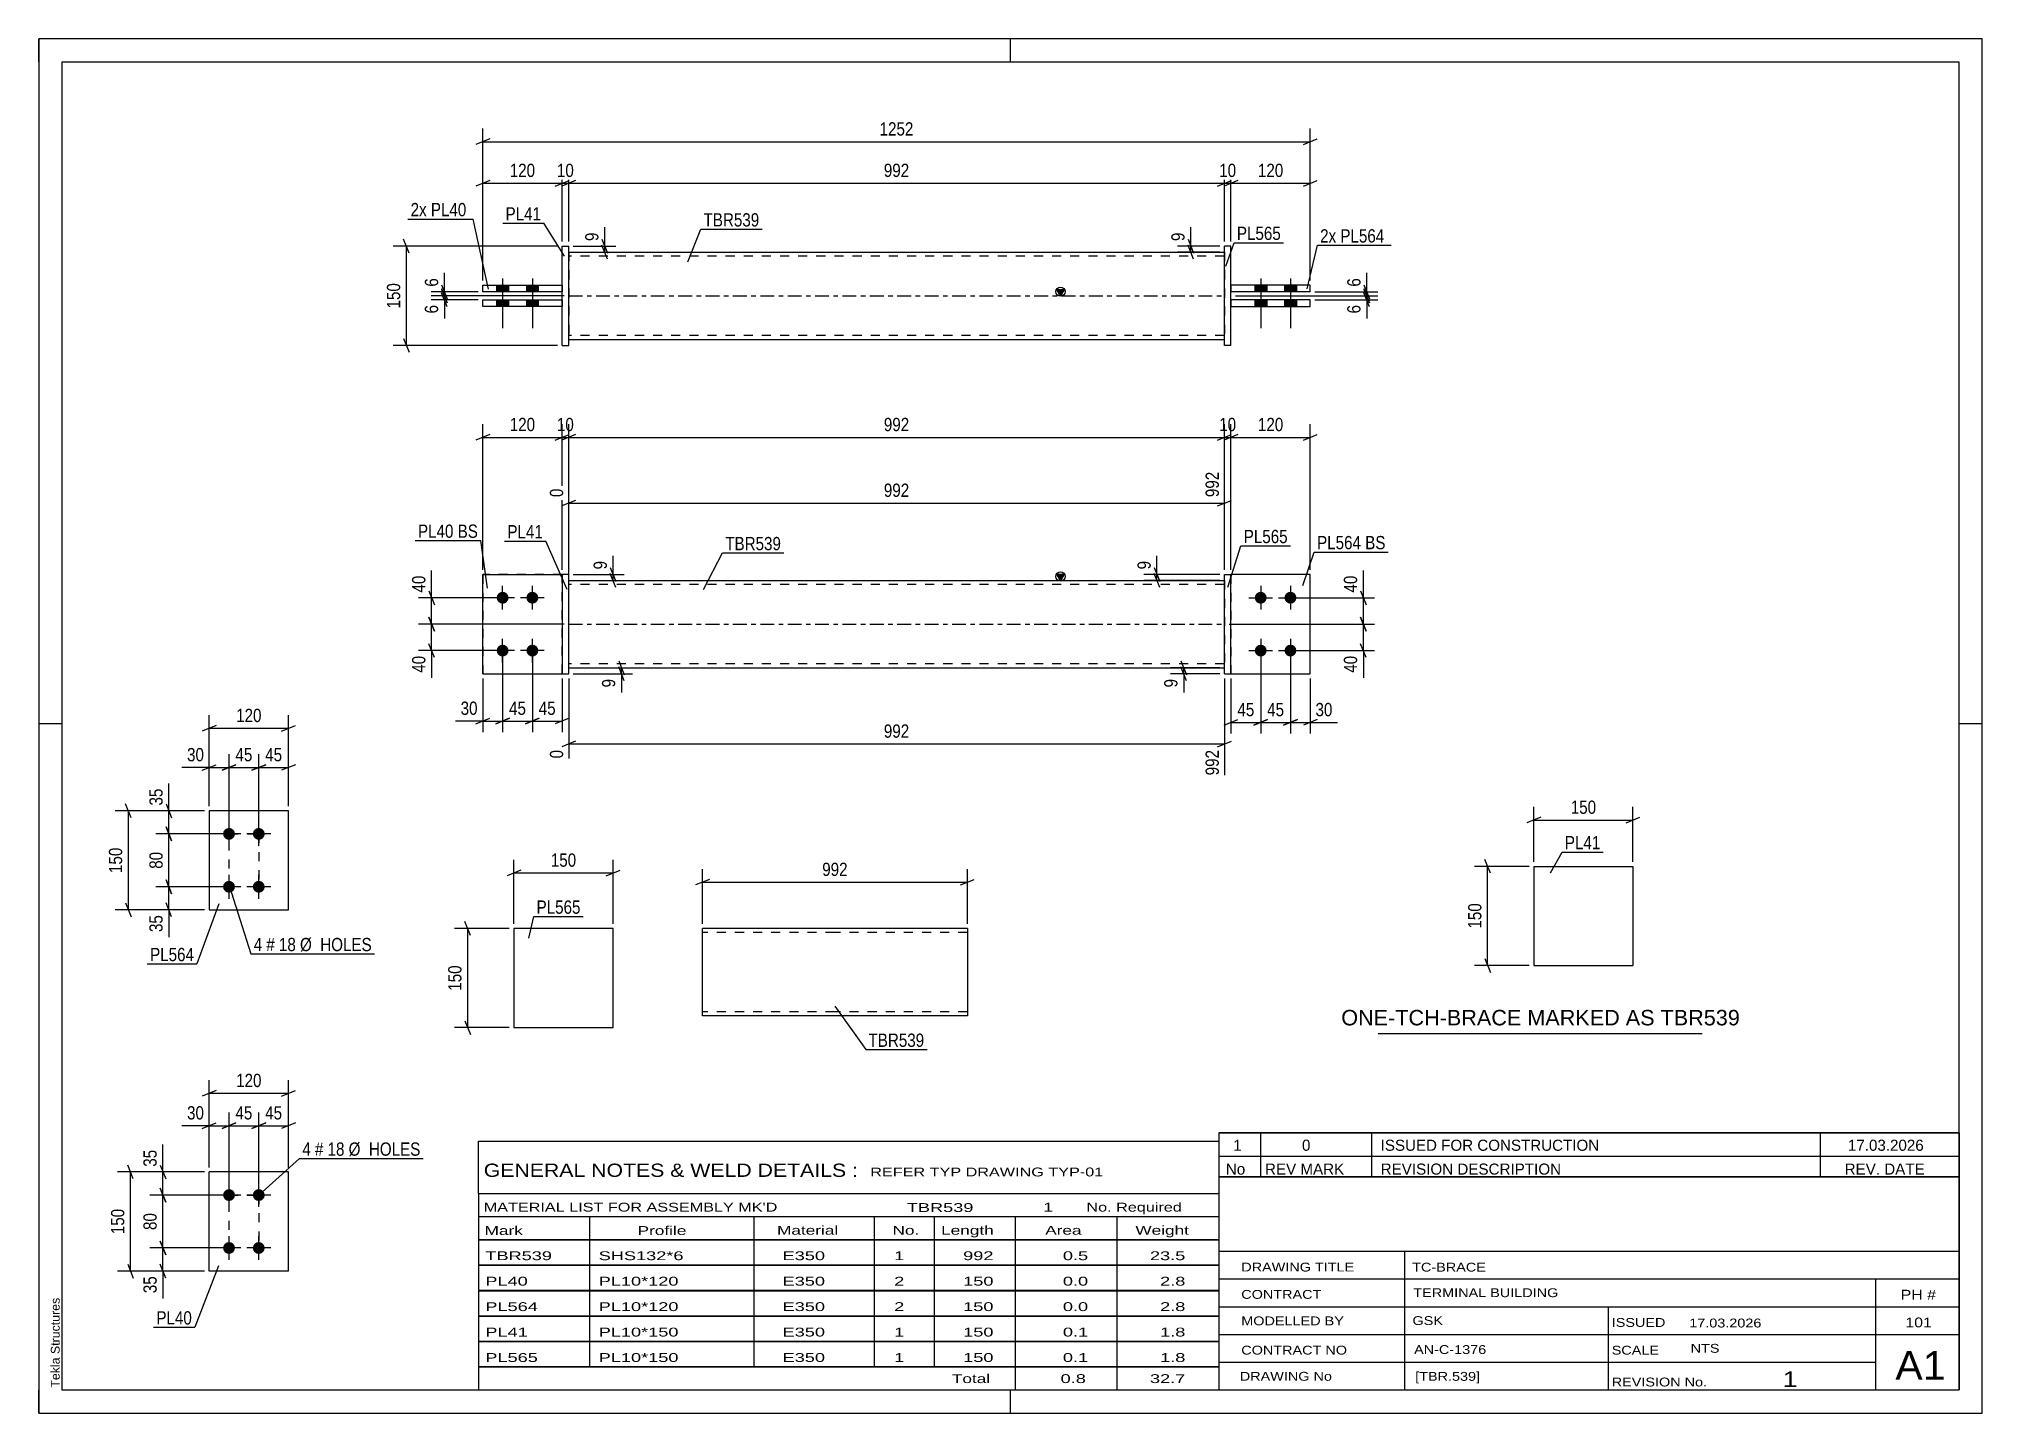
# Paper-space layout 'Layout1' of a CAD drawing. Header units: millimetres. Extents: x 0 to 420, y 0 to 297.
# The model-space entities are those that its viewports show. They can reach past a viewport. Long polylines and large blocks are cut down to what shows.
import ezdxf

# ---------------------------------------------------------------- set-up
doc = ezdxf.new("R2010")
doc.units = ezdxf.units.MM
doc.linetypes.add('DXK_LINE_DOT2', pattern=[3.9198, 1.9599, -1.9599])
doc.linetypes.add('DXK_LINE_DOT3', pattern=[5.9187, 2.979, -0.9799, 0.9799, -0.9799])
doc.layers.add('Viewport layer', color=7, linetype='Continuous', plot=False)
doc.styles.add('Arial', font='ARIAL.TTF', dxfattribs={"height": 0.2})
doc.styles.add('Arial Narrow', font='ARIALN.TTF', dxfattribs={"height": 0.2})

# ---------------------------------------------------------------- blocks, each defined once
blk = doc.blocks.new('Unknown-585758134-1128')
at = {"color": 5, "linetype": 'Continuous'}
for p, q in [((420, 297), (0, 297)), ((0, 297), (0, 0)), ((0, 292), (0, 297)), ((210, 292), (210, 297)), ((420, 0), (420, 297)), ((415, 292), (5, 292)), ((5, 292), (5, 5)), ((415, 5), (415, 292)), ((5, 149), (0, 149)), ((420, 149), (415, 149)), ((0, 0), (0, 5)), ((5, 5), (415, 5)), ((210, 0), (210, 5)), ((0, 0), (420, 0))]:
    blk.add_line(p, q, dxfattribs=at)
at = {"color": 174, "linetype": 'Continuous', "style": 'Arial'}
blk.add_text('Tekla Structures', height=1.9102, rotation=90, dxfattribs=at).set_placement((4.5, 5.5))
blk = doc.blocks.new('Part-585758134-1271 - 1220')
at = {"color": 2, "linetype": 'Continuous'}
for p, q in [((53.96, 52.12), (36.81, 52.12)), ((36.81, 30.7), (36.81, 52.12)), ((53.96, 30.7), (53.96, 52.12)), ((53.96, 30.7), (36.81, 30.7))]:
    blk.add_line(p, q, dxfattribs=at)
blk = doc.blocks.new('Bolt-585758134-1256 - 1220')
at = {"linetype": 'Continuous'}
for points in [[(41.1, 45.84, -1), (41.1, 48.41, -1)], [(47.53, 45.84, -1), (47.53, 48.41, -1)], [(41.1, 34.41, -1), (41.1, 36.98, -1)], [(47.53, 34.41, -1), (47.53, 36.98, -1)]]:
    blk.add_hatch(color=1, dxfattribs=at).paths.add_polyline_path(points)
at = {"color": 1, "linetype": 'Continuous'}
for p, q in [((43.67, 47.12), (38.53, 47.12)), ((41.1, 44.55), (41.1, 49.7)), ((50.1, 47.12), (44.96, 47.12)), ((47.53, 44.55), (47.53, 49.7)), ((41.1, 33.12), (41.1, 38.27)), ((47.53, 33.12), (47.53, 38.27)), ((43.67, 35.7), (38.53, 35.7)), ((50.1, 35.7), (44.96, 35.7))]:
    blk.add_line(p, q, dxfattribs=at)
blk = doc.blocks.new('Bolt-585758134-1571 - 1565')
at = {"linetype": 'Continuous'}
for points in [[(41.1, 123.9, -1), (41.1, 126.47, -1)], [(47.53, 123.9, -1), (47.53, 126.47, -1)], [(41.1, 112.47, -1), (41.1, 115.04, -1)], [(47.53, 112.47, -1), (47.53, 115.04, -1)]]:
    blk.add_hatch(color=1, dxfattribs=at).paths.add_polyline_path(points)
at = {"color": 1, "linetype": 'Continuous'}
for p, q in [((41.1, 122.61), (41.1, 127.76)), ((47.53, 122.61), (47.53, 127.76)), ((43.67, 125.18), (38.53, 125.18)), ((50.1, 125.18), (44.96, 125.18)), ((43.67, 113.76), (38.53, 113.76)), ((41.1, 111.18), (41.1, 116.33)), ((50.1, 113.76), (44.96, 113.76)), ((47.53, 111.18), (47.53, 116.33))]:
    blk.add_line(p, q, dxfattribs=at)
blk = doc.blocks.new('Part-585758134-1586 - 1565')
at = {"color": 2, "linetype": 'Continuous'}
for p, q in [((53.96, 130.18), (36.81, 130.18)), ((36.81, 130.18), (36.81, 108.76)), ((53.96, 108.76), (53.96, 130.18)), ((36.81, 108.76), (53.96, 108.76))]:
    blk.add_line(p, q, dxfattribs=at)
blk = doc.blocks.new('Part-585758134-1929 - 1923')
at = {"color": 2, "linetype": 'Continuous'}
for p, q in [((274.8, 181.22), (257.65, 181.22)), ((274.8, 159.79), (274.8, 181.22)), ((257.65, 159.79), (274.8, 159.79))]:
    blk.add_line(p, q, dxfattribs=at)
at = {"color": 7, "linetype": 'DXK_LINE_DOT2'}
blk.add_line((257.65, 181.22), (257.65, 159.79), dxfattribs=at)
blk = doc.blocks.new('Part-585758134-1947 - 1923')
at = {"color": 2, "linetype": 'Continuous'}
for p, q in [((114.51, 181.22), (113.09, 181.22)), ((113.09, 181.22), (113.09, 159.79)), ((114.51, 159.79), (114.51, 181.22)), ((113.09, 159.79), (114.51, 159.79))]:
    blk.add_line(p, q, dxfattribs=at)
blk = doc.blocks.new('Bolt-585758134-1931 - 1923')
at = {"linetype": 'Continuous'}
for points in [[(100.23, 174.93, -1), (100.23, 177.51, -1)], [(106.66, 174.93, -1), (106.66, 177.51, -1)], [(100.23, 163.51, -1), (100.23, 166.08, -1)], [(106.66, 163.51, -1), (106.66, 166.08, -1)]]:
    blk.add_hatch(color=1, dxfattribs=at).paths.add_polyline_path(points)
at = {"color": 1, "linetype": 'Continuous'}
for p, q in [((100.23, 173.65), (100.23, 178.79)), ((106.66, 173.65), (106.66, 178.79)), ((102.8, 176.22), (97.66, 176.22)), ((109.23, 176.22), (104.09, 176.22)), ((102.8, 164.79), (97.66, 164.79)), ((100.23, 162.22), (100.23, 167.36)), ((109.23, 164.79), (104.09, 164.79)), ((106.66, 162.22), (106.66, 167.36))]:
    blk.add_line(p, q, dxfattribs=at)
blk = doc.blocks.new('Bolt-585758134-1932 - 1923')
at = {"linetype": 'Continuous'}
for points in [[(264.08, 177.51, -1), (264.08, 174.93, -1)], [(270.51, 177.51, -1), (270.51, 174.93, -1)], [(264.08, 166.08, -1), (264.08, 163.51, -1)], [(270.51, 166.08, -1), (270.51, 163.51, -1)]]:
    blk.add_hatch(color=1, dxfattribs=at).paths.add_polyline_path(points)
at = {"color": 1, "linetype": 'Continuous'}
for p, q in [((264.08, 178.79), (264.08, 173.65)), ((270.51, 178.79), (270.51, 173.65)), ((261.51, 176.22), (266.65, 176.22)), ((267.94, 176.22), (273.08, 176.22)), ((261.51, 164.79), (266.65, 164.79)), ((264.08, 167.36), (264.08, 162.22)), ((267.94, 164.79), (273.08, 164.79)), ((270.51, 167.36), (270.51, 162.22))]:
    blk.add_line(p, q, dxfattribs=at)
blk = doc.blocks.new('Part-585758134-1952 - 1923')
at = {"color": 7, "linetype": 'DXK_LINE_DOT2'}
for p, q in [((113.09, 181.22), (95.94, 181.22)), ((95.94, 181.22), (95.94, 159.79)), ((113.09, 159.79), (113.09, 181.22)), ((95.94, 159.79), (113.09, 159.79))]:
    blk.add_line(p, q, dxfattribs=at)
blk = doc.blocks.new('Part-585758134-1957 - 1923')
at = {"color": 2, "linetype": 'Continuous'}
for p, q in [((95.94, 159.79), (95.94, 181.22)), ((95.94, 181.22), (113.09, 181.22)), ((95.94, 159.79), (113.09, 159.79))]:
    blk.add_line(p, q, dxfattribs=at)
at = {"color": 7, "linetype": 'DXK_LINE_DOT2'}
blk.add_line((113.09, 159.79), (113.09, 181.22), dxfattribs=at)
blk = doc.blocks.new('Part-585758134-1962 - 1923')
at = {"color": 2, "linetype": 'Continuous'}
for p, q in [((256.23, 159.79), (256.23, 181.22)), ((256.23, 181.22), (257.65, 181.22)), ((257.65, 159.79), (257.65, 181.22)), ((256.23, 159.79), (257.65, 159.79))]:
    blk.add_line(p, q, dxfattribs=at)
blk = doc.blocks.new('Part-585758134-1967 - 1923')
at = {"color": 7, "linetype": 'DXK_LINE_DOT2'}
for p, q in [((274.8, 181.22), (257.65, 181.22)), ((257.65, 181.22), (257.65, 159.79)), ((274.8, 159.79), (274.8, 181.22)), ((257.65, 159.79), (274.8, 159.79))]:
    blk.add_line(p, q, dxfattribs=at)
blk = doc.blocks.new('Part-585758134-1972 - 1923')
at = {"linetype": 'Continuous'}
blk.add_hatch(color=2, dxfattribs=at).paths.add_polyline_path([(220.8, 179.93), (220, 181.33), (221.6, 181.33)])
at = {"color": 2, "linetype": 'Continuous'}
for p, q in [((220.8, 179.93), (220, 181.33)), ((220, 181.33), (221.6, 181.33)), ((221.6, 181.33), (220.8, 179.93)), ((114.51, 179.93), (256.23, 179.93)), ((114.51, 161.08), (256.23, 161.08))]:
    blk.add_line(p, q, dxfattribs=at)
at = {"color": 7, "linetype": 'DXK_LINE_DOT2'}
for p, q in [((114.51, 161.08), (114.51, 179.93)), ((256.23, 179.08), (114.51, 179.08)), ((256.23, 179.93), (256.23, 161.08)), ((256.23, 161.93), (114.51, 161.93))]:
    blk.add_line(p, q, dxfattribs=at)
at = {"color": 7, "linetype": 'DXK_LINE_DOT3'}
blk.add_line((114.51, 170.51), (256.23, 170.51), dxfattribs=at)
at = {"color": 2, "linetype": 'Continuous'}
blk.add_circle((220.8, 180.83), 1, dxfattribs=at)
blk = doc.blocks.new('Part-585758134-2314 - 2283')
at = {"color": 2, "linetype": 'Continuous'}
for p, q in [((257.65, 243.76), (257.65, 242.33)), ((274.8, 243.76), (257.65, 243.76)), ((274.8, 242.33), (274.8, 243.76)), ((274.8, 242.33), (257.65, 242.33))]:
    blk.add_line(p, q, dxfattribs=at)
blk = doc.blocks.new('Part-585758134-2289 - 2283')
at = {"color": 2, "linetype": 'Continuous'}
for p, q in [((95.94, 240.62), (113.09, 240.62)), ((95.94, 239.19), (95.94, 240.62)), ((113.09, 240.62), (113.09, 239.19)), ((113.09, 239.19), (95.94, 239.19))]:
    blk.add_line(p, q, dxfattribs=at)
blk = doc.blocks.new('Part-585758134-2309 - 2283')
at = {"color": 2, "linetype": 'Continuous'}
for p, q in [((274.8, 240.62), (257.65, 240.62)), ((257.65, 240.62), (257.65, 239.19)), ((274.8, 239.19), (274.8, 240.62)), ((257.65, 239.19), (274.8, 239.19))]:
    blk.add_line(p, q, dxfattribs=at)
blk = doc.blocks.new('Part-585758134-2294 - 2283')
at = {"color": 2, "linetype": 'Continuous'}
for p, q in [((256.23, 230.76), (256.23, 252.19)), ((257.65, 252.19), (256.23, 252.19)), ((257.65, 230.76), (257.65, 252.19)), ((257.65, 230.76), (256.23, 230.76))]:
    blk.add_line(p, q, dxfattribs=at)
blk = doc.blocks.new('Part-585758134-2304 - 2283')
at = {"linetype": 'Continuous'}
blk.add_hatch(color=2, dxfattribs=at).paths.add_polyline_path([(220.8, 241.47), (220, 242.87), (221.6, 242.87)])
at = {"color": 2, "linetype": 'Continuous'}
for p, q in [((114.51, 250.9), (256.23, 250.9)), ((220.8, 241.47), (220, 242.87)), ((220, 242.87), (221.6, 242.87)), ((221.6, 242.87), (220.8, 241.47)), ((114.51, 232.04), (256.23, 232.04))]:
    blk.add_line(p, q, dxfattribs=at)
at = {"color": 7, "linetype": 'DXK_LINE_DOT2'}
for p, q in [((114.51, 250.9), (114.51, 232.04)), ((256.23, 250.04), (114.51, 250.04)), ((256.23, 250.9), (256.23, 232.04)), ((256.23, 232.9), (114.51, 232.9))]:
    blk.add_line(p, q, dxfattribs=at)
at = {"color": 7, "linetype": 'DXK_LINE_DOT3'}
blk.add_line((114.51, 241.47), (256.23, 241.47), dxfattribs=at)
at = {"color": 2, "linetype": 'Continuous'}
blk.add_circle((220.8, 242.37), 1, dxfattribs=at)
blk = doc.blocks.new('Part-585758134-2319 - 2283')
at = {"color": 2, "linetype": 'Continuous'}
for p, q in [((95.94, 242.33), (95.94, 243.76)), ((95.94, 243.76), (113.09, 243.76)), ((113.09, 243.76), (113.09, 242.33)), ((113.09, 242.33), (95.94, 242.33))]:
    blk.add_line(p, q, dxfattribs=at)
blk = doc.blocks.new('Part-585758134-2324 - 2283')
at = {"color": 2, "linetype": 'Continuous'}
for p, q in [((113.09, 230.76), (113.09, 252.19)), ((113.09, 252.19), (114.51, 252.19)), ((114.51, 230.76), (114.51, 252.19)), ((113.09, 230.76), (114.51, 230.76))]:
    blk.add_line(p, q, dxfattribs=at)
blk = doc.blocks.new('Bolt-585758134-2325 - 2283')
at = {"linetype": 'Continuous'}
for points in [[(98.94, 242.33), (101.51, 242.33), (101.51, 243.76), (98.94, 243.76)], [(98.94, 242.33), (101.51, 242.33), (101.51, 243.76), (98.94, 243.76)], [(105.37, 242.33), (107.94, 242.33), (107.94, 243.76), (105.37, 243.76)], [(105.37, 242.33), (107.94, 242.33), (107.94, 243.76), (105.37, 243.76)], [(98.94, 239.19), (101.51, 239.19), (101.51, 240.62), (98.94, 240.62)], [(98.94, 239.19), (101.51, 239.19), (101.51, 240.62), (98.94, 240.62)], [(105.37, 239.19), (107.94, 239.19), (107.94, 240.62), (105.37, 240.62)], [(105.37, 239.19), (107.94, 239.19), (107.94, 240.62), (105.37, 240.62)]]:
    blk.add_hatch(color=1, dxfattribs=at).paths.add_polyline_path(points)
at = {"color": 1, "linetype": 'Continuous'}
for p, q in [((98.94, 243.76), (98.94, 242.33)), ((98.94, 243.76), (98.94, 242.33)), ((100.23, 245.19), (100.23, 234.47)), ((100.23, 245.19), (100.23, 234.47)), ((101.51, 243.76), (101.51, 242.33)), ((101.51, 243.76), (101.51, 242.33)), ((105.37, 243.76), (105.37, 242.33)), ((105.37, 243.76), (105.37, 242.33)), ((106.66, 245.19), (106.66, 234.47)), ((106.66, 245.19), (106.66, 234.47)), ((107.94, 243.76), (107.94, 242.33)), ((107.94, 243.76), (107.94, 242.33)), ((98.94, 240.62), (98.94, 239.19)), ((98.94, 240.62), (98.94, 239.19)), ((101.51, 240.62), (101.51, 239.19)), ((101.51, 240.62), (101.51, 239.19)), ((105.37, 240.62), (105.37, 239.19)), ((105.37, 240.62), (105.37, 239.19)), ((107.94, 240.62), (107.94, 239.19)), ((107.94, 240.62), (107.94, 239.19))]:
    blk.add_line(p, q, dxfattribs=at)
blk = doc.blocks.new('Bolt-585758134-2326 - 2283')
at = {"linetype": 'Continuous'}
for points in [[(265.37, 243.76), (262.8, 243.76), (262.8, 242.33), (265.37, 242.33)], [(265.37, 243.76), (262.8, 243.76), (262.8, 242.33), (265.37, 242.33)], [(271.8, 243.76), (269.23, 243.76), (269.23, 242.33), (271.8, 242.33)], [(271.8, 243.76), (269.23, 243.76), (269.23, 242.33), (271.8, 242.33)], [(265.37, 240.62), (262.8, 240.62), (262.8, 239.19), (265.37, 239.19)], [(265.37, 240.62), (262.8, 240.62), (262.8, 239.19), (265.37, 239.19)], [(271.8, 240.62), (269.23, 240.62), (269.23, 239.19), (271.8, 239.19)], [(271.8, 240.62), (269.23, 240.62), (269.23, 239.19), (271.8, 239.19)]]:
    blk.add_hatch(color=1, dxfattribs=at).paths.add_polyline_path(points)
at = {"color": 1, "linetype": 'Continuous'}
for p, q in [((262.8, 243.76), (262.8, 242.33)), ((262.8, 243.76), (262.8, 242.33)), ((264.08, 245.19), (264.08, 234.47)), ((264.08, 245.19), (264.08, 234.47)), ((265.37, 243.76), (265.37, 242.33)), ((265.37, 243.76), (265.37, 242.33)), ((269.23, 243.76), (269.23, 242.33)), ((269.23, 243.76), (269.23, 242.33)), ((270.51, 245.19), (270.51, 234.47)), ((270.51, 245.19), (270.51, 234.47)), ((271.8, 243.76), (271.8, 242.33)), ((271.8, 243.76), (271.8, 242.33)), ((262.8, 240.62), (262.8, 239.19)), ((262.8, 240.62), (262.8, 239.19)), ((265.37, 240.62), (265.37, 239.19)), ((265.37, 240.62), (265.37, 239.19)), ((269.23, 240.62), (269.23, 239.19)), ((269.23, 240.62), (269.23, 239.19)), ((271.8, 240.62), (271.8, 239.19)), ((271.8, 240.62), (271.8, 239.19))]:
    blk.add_line(p, q, dxfattribs=at)
blk = doc.blocks.new('Part-585758134-2539 - 2533')
at = {"color": 2, "linetype": 'Continuous'}
for p, q in [((323.12, 118.17), (344.54, 118.17)), ((323.12, 118.17), (323.12, 96.74)), ((344.54, 118.17), (344.54, 96.74)), ((323.12, 96.74), (344.54, 96.74))]:
    blk.add_line(p, q, dxfattribs=at)
blk = doc.blocks.new('Part-585758134-1541 - 1525')
at = {"color": 2, "linetype": 'Continuous'}
for p, q in [((124.11, 104.74), (102.68, 104.74)), ((102.68, 104.74), (102.68, 83.31)), ((124.11, 83.31), (124.11, 104.74)), ((102.68, 83.31), (124.11, 83.31))]:
    blk.add_line(p, q, dxfattribs=at)
blk = doc.blocks.new('Part-585758134-1432 - 1410')
at = {"color": 2, "linetype": 'Continuous'}
for p, q in [((172.01, 104.74), (143.43, 104.74)), ((143.43, 86.01), (143.43, 104.74)), ((200.68, 104.74), (172.11, 104.74)), ((200.68, 104.74), (200.68, 85.88)), ((143.43, 85.88), (143.43, 86.01)), ((172.01, 85.88), (143.43, 85.88)), ((200.68, 85.88), (172.11, 85.88))]:
    blk.add_line(p, q, dxfattribs=at)
at = {"color": 7, "linetype": 'DXK_LINE_DOT2'}
for p, q in [((172.01, 103.88), (143.43, 103.88)), ((200.68, 103.88), (172.11, 103.88)), ((143.43, 86.74), (143.43, 86.8)), ((172.01, 86.74), (143.43, 86.74)), ((200.68, 86.74), (172.11, 86.74)), ((200.68, 86.74), (200.68, 86.8))]:
    blk.add_line(p, q, dxfattribs=at)
blk = doc.blocks.new('Rectangle-585758134-1393 - 1220')
at = {"color": 1, "linetype": 'DXK_LINE_DOT2'}
blk.add_lwpolyline([(41.1, 47.12), (47.53, 47.12), (47.53, 35.7), (41.1, 35.7), (41.1, 47.12)], close=True, dxfattribs=at)
blk = doc.blocks.new('Rectangle-585758134-1701 - 1565')
at = {"color": 1, "linetype": 'DXK_LINE_DOT2'}
blk.add_lwpolyline([(41.1, 125.18), (47.53, 125.18), (47.53, 113.76), (41.1, 113.76), (41.1, 125.18)], close=True, dxfattribs=at)
blk = doc.blocks.new('StraightDimension-585758134-1380 - 1220')
at = {"color": 7, "linetype": 'Continuous'}
for p, q in [((36.81, 53.12), (36.81, 64.97)), ((41.1, 48.12), (41.1, 64.97)), ((35.31, 61.52), (38.31, 62.72)), ((36.81, 62.12), (41.1, 62.12)), ((42.6, 62.72), (39.6, 61.52))]:
    blk.add_line(p, q, dxfattribs=at)
at = {"color": 0}
blk.add_wipeout([(36.29, 62.87), (36.29, 67.07), (31.43, 67.07), (31.43, 62.87)], dxfattribs=at)
at = {"color": 7, "linetype": 'Continuous'}
blk.add_line((36.81, 62.12), (30.91, 62.12), dxfattribs=at)
blk.add_line((36.81, 62.12), (30.91, 62.12), dxfattribs=at)
at = {"color": 3, "style": 'Arial Narrow'}
blk.add_text('30', height=2.863, dxfattribs=at).set_placement((32.03, 63.47))
blk = doc.blocks.new('StraightDimension-585758134-1274 - 1220')
at = {"color": 7, "linetype": 'Continuous'}
for p, q in [((36.81, 53.12), (36.81, 71.97)), ((53.96, 53.12), (53.96, 71.97)), ((38.31, 69.72), (35.31, 68.52)), ((36.81, 69.12), (53.96, 69.12)), ((52.46, 68.52), (55.46, 69.72))]:
    blk.add_line(p, q, dxfattribs=at)
at = {"color": 0}
blk.add_wipeout([(48.73, 69.87), (48.73, 74.07), (42.04, 74.07), (42.04, 69.87)], dxfattribs=at)
at = {"color": 3, "style": 'Arial Narrow'}
blk.add_text('120', height=2.863, dxfattribs=at).set_placement((42.64, 70.47))
blk = doc.blocks.new('StraightDimension-585758134-1299 - 1220')
at = {"color": 7, "linetype": 'Continuous'}
for p, q in [((35.81, 52.12), (16.96, 52.12)), ((20.41, 50.62), (19.21, 53.62)), ((19.81, 30.7), (19.81, 52.12)), ((35.81, 30.7), (16.96, 30.7)), ((19.21, 32.2), (20.41, 29.2))]:
    blk.add_line(p, q, dxfattribs=at)
at = {"color": 0}
blk.add_wipeout([(19.06, 44.75), (14.86, 44.75), (14.86, 38.07), (19.06, 38.07)], dxfattribs=at)
at = {"color": 3, "style": 'Arial Narrow'}
blk.add_text('150', height=2.863, rotation=90.0002, dxfattribs=at).set_placement((18.46, 38.67))
blk = doc.blocks.new('StraightDimension-585758134-1317 - 1220')
at = {"color": 7, "linetype": 'Continuous'}
for p, q in [((40.1, 35.7), (23.96, 35.7)), ((26.21, 37.2), (27.41, 34.2)), ((26.81, 30.7), (26.81, 35.7)), ((35.81, 30.7), (23.96, 30.7)), ((27.41, 29.2), (26.21, 32.2))]:
    blk.add_line(p, q, dxfattribs=at)
at = {"color": 0}
blk.add_wipeout([(26.06, 30.17), (21.86, 30.17), (21.86, 25.32), (26.06, 25.32)], dxfattribs=at)
at = {"color": 7, "linetype": 'Continuous'}
blk.add_line((26.81, 30.7), (26.81, 24.79), dxfattribs=at)
blk.add_line((26.81, 30.7), (26.81, 24.79), dxfattribs=at)
at = {"color": 3, "style": 'Arial Narrow'}
blk.add_text('35', height=2.863, rotation=90.0002, dxfattribs=at).set_placement((25.46, 25.92))
blk = doc.blocks.new('StraightDimension-585758134-1330 - 1220')
at = {"color": 7, "linetype": 'Continuous'}
for p, q in [((40.1, 47.12), (23.96, 47.12)), ((26.21, 48.62), (27.41, 45.62)), ((26.81, 35.7), (26.81, 47.12)), ((40.1, 35.7), (23.96, 35.7)), ((27.41, 34.2), (26.21, 37.2))]:
    blk.add_line(p, q, dxfattribs=at)
at = {"color": 0}
blk.add_wipeout([(26.06, 43.84), (21.86, 43.84), (21.86, 38.98), (26.06, 38.98)], dxfattribs=at)
at = {"color": 3, "style": 'Arial Narrow'}
blk.add_text('80', height=2.863, rotation=90.0002, dxfattribs=at).set_placement((25.46, 39.58))
blk = doc.blocks.new('StraightDimension-585758134-1340 - 1220')
at = {"color": 7, "linetype": 'Continuous'}
for p, q in [((35.81, 52.12), (23.96, 52.12)), ((26.21, 53.62), (27.41, 50.62)), ((26.81, 47.12), (26.81, 52.12)), ((40.1, 47.12), (23.96, 47.12)), ((27.41, 45.62), (26.21, 48.62))]:
    blk.add_line(p, q, dxfattribs=at)
at = {"color": 0}
blk.add_wipeout([(26.06, 57.51), (21.86, 57.51), (21.86, 52.65), (26.06, 52.65)], dxfattribs=at)
at = {"color": 7, "linetype": 'Continuous'}
blk.add_line((26.81, 52.12), (26.81, 58.03), dxfattribs=at)
blk.add_line((26.81, 52.12), (26.81, 58.03), dxfattribs=at)
at = {"color": 3, "style": 'Arial Narrow'}
blk.add_text('35', height=2.863, rotation=90.0002, dxfattribs=at).set_placement((25.46, 53.25))
blk = doc.blocks.new('StraightDimension-585758134-1354 - 1220')
at = {"color": 7, "linetype": 'Continuous'}
for p, q in [((47.53, 48.12), (47.53, 64.97)), ((53.96, 53.12), (53.96, 64.97)), ((46.03, 61.52), (49.03, 62.72)), ((47.53, 62.12), (53.96, 62.12)), ((55.46, 62.72), (52.46, 61.52))]:
    blk.add_line(p, q, dxfattribs=at)
at = {"color": 0}
blk.add_wipeout([(53.17, 62.87), (53.17, 67.07), (48.32, 67.07), (48.32, 62.87)], dxfattribs=at)
at = {"color": 3, "style": 'Arial Narrow'}
blk.add_text('45', height=2.863, dxfattribs=at).set_placement((48.92, 63.47))
blk = doc.blocks.new('StraightDimension-585758134-1370 - 1220')
at = {"color": 7, "linetype": 'Continuous'}
for p, q in [((41.1, 48.12), (41.1, 64.97)), ((47.53, 48.12), (47.53, 64.97)), ((39.6, 61.52), (42.6, 62.72)), ((41.1, 62.12), (47.53, 62.12)), ((49.03, 62.72), (46.03, 61.52))]:
    blk.add_line(p, q, dxfattribs=at)
at = {"color": 0}
blk.add_wipeout([(46.74, 62.87), (46.74, 67.07), (41.89, 67.07), (41.89, 62.87)], dxfattribs=at)
at = {"color": 3, "style": 'Arial Narrow'}
blk.add_text('45', height=2.863, dxfattribs=at).set_placement((42.49, 63.47))
blk = doc.blocks.new('StraightDimension-585758134-1588 - 1565')
at = {"color": 7, "linetype": 'Continuous'}
for p, q in [((38.31, 148.6), (35.31, 147.4)), ((36.81, 131.18), (36.81, 150.85)), ((36.81, 148), (53.96, 148)), ((52.46, 147.4), (55.46, 148.6)), ((53.96, 131.18), (53.96, 150.85))]:
    blk.add_line(p, q, dxfattribs=at)
at = {"color": 0}
blk.add_wipeout([(48.73, 148.75), (48.73, 152.95), (42.04, 152.95), (42.04, 148.75)], dxfattribs=at)
at = {"color": 3, "style": 'Arial Narrow'}
blk.add_text('120', height=2.863, dxfattribs=at).set_placement((42.64, 149.35))
blk = doc.blocks.new('StraightDimension-585758134-1688 - 1565')
at = {"color": 7, "linetype": 'Continuous'}
for p, q in [((27.5, 131.68), (28.7, 128.68)), ((35.81, 130.18), (25.25, 130.18)), ((28.7, 123.68), (27.5, 126.68)), ((28.1, 125.18), (28.1, 130.18)), ((40.1, 125.18), (25.25, 125.18))]:
    blk.add_line(p, q, dxfattribs=at)
at = {"color": 0}
blk.add_wipeout([(27.35, 135.57), (23.15, 135.57), (23.15, 130.71), (27.35, 130.71)], dxfattribs=at)
at = {"color": 7, "linetype": 'Continuous'}
blk.add_line((28.1, 130.18), (28.1, 136.09), dxfattribs=at)
blk.add_line((28.1, 130.18), (28.1, 136.09), dxfattribs=at)
at = {"color": 3, "style": 'Arial Narrow'}
blk.add_text('35', height=2.863, rotation=90.0002, dxfattribs=at).set_placement((26.75, 131.31))
blk = doc.blocks.new('StraightDimension-585758134-1624 - 1565')
at = {"color": 7, "linetype": 'Continuous'}
for p, q in [((39.6, 138.93), (42.6, 140.13)), ((41.1, 126.18), (41.1, 142.38)), ((41.1, 139.53), (47.53, 139.53)), ((49.03, 140.13), (46.03, 138.93)), ((47.53, 126.18), (47.53, 142.38))]:
    blk.add_line(p, q, dxfattribs=at)
at = {"color": 0}
blk.add_wipeout([(46.74, 140.28), (46.74, 144.48), (41.89, 144.48), (41.89, 140.28)], dxfattribs=at)
at = {"color": 3, "style": 'Arial Narrow'}
blk.add_text('45', height=2.863, dxfattribs=at).set_placement((42.49, 140.88))
blk = doc.blocks.new('StraightDimension-585758134-1608 - 1565')
at = {"color": 7, "linetype": 'Continuous'}
for p, q in [((46.03, 138.93), (49.03, 140.13)), ((47.53, 126.18), (47.53, 142.38)), ((47.53, 139.53), (53.96, 139.53)), ((55.46, 140.13), (52.46, 138.93)), ((53.96, 131.18), (53.96, 142.38))]:
    blk.add_line(p, q, dxfattribs=at)
at = {"color": 0}
blk.add_wipeout([(53.17, 140.28), (53.17, 144.48), (48.32, 144.48), (48.32, 140.28)], dxfattribs=at)
at = {"color": 3, "style": 'Arial Narrow'}
blk.add_text('45', height=2.863, dxfattribs=at).set_placement((48.92, 140.88))
blk = doc.blocks.new('StraightDimension-585758134-1634 - 1565')
at = {"color": 7, "linetype": 'Continuous'}
for p, q in [((35.31, 138.93), (38.31, 140.13)), ((36.81, 131.18), (36.81, 142.38)), ((36.81, 139.53), (41.1, 139.53)), ((42.6, 140.13), (39.6, 138.93)), ((41.1, 126.18), (41.1, 142.38))]:
    blk.add_line(p, q, dxfattribs=at)
at = {"color": 0}
blk.add_wipeout([(36.29, 140.28), (36.29, 144.48), (31.43, 144.48), (31.43, 140.28)], dxfattribs=at)
at = {"color": 7, "linetype": 'Continuous'}
blk.add_line((36.81, 139.53), (30.91, 139.53), dxfattribs=at)
blk.add_line((36.81, 139.53), (30.91, 139.53), dxfattribs=at)
at = {"color": 3, "style": 'Arial Narrow'}
blk.add_text('30', height=2.863, dxfattribs=at).set_placement((32.03, 140.88))
blk = doc.blocks.new('StraightDimension-585758134-1648 - 1565')
at = {"color": 7, "linetype": 'Continuous'}
for p, q in [((19.95, 128.68), (18.75, 131.68)), ((35.81, 130.18), (16.5, 130.18)), ((19.35, 108.76), (19.35, 130.18)), ((18.75, 110.26), (19.95, 107.26)), ((35.81, 108.76), (16.5, 108.76))]:
    blk.add_line(p, q, dxfattribs=at)
at = {"color": 0}
blk.add_wipeout([(18.6, 122.81), (14.4, 122.81), (14.4, 116.13), (18.6, 116.13)], dxfattribs=at)
at = {"color": 3, "style": 'Arial Narrow'}
blk.add_text('150', height=2.863, rotation=90.0002, dxfattribs=at).set_placement((18, 116.73))
blk = doc.blocks.new('StraightDimension-585758134-1665 - 1565')
at = {"color": 7, "linetype": 'Continuous'}
for p, q in [((40.1, 113.76), (25.25, 113.76)), ((27.5, 115.26), (28.7, 112.26)), ((28.1, 108.76), (28.1, 113.76)), ((28.7, 107.26), (27.5, 110.26)), ((35.81, 108.76), (25.25, 108.76))]:
    blk.add_line(p, q, dxfattribs=at)
at = {"color": 0}
blk.add_wipeout([(27.35, 108.23), (23.15, 108.23), (23.15, 103.37), (27.35, 103.37)], dxfattribs=at)
at = {"color": 7, "linetype": 'Continuous'}
blk.add_line((28.1, 108.76), (28.1, 102.85), dxfattribs=at)
blk.add_line((28.1, 108.76), (28.1, 102.85), dxfattribs=at)
at = {"color": 3, "style": 'Arial Narrow'}
blk.add_text('35', height=2.863, rotation=90.0002, dxfattribs=at).set_placement((26.75, 103.97))
blk = doc.blocks.new('StraightDimension-585758134-1678 - 1565')
at = {"color": 7, "linetype": 'Continuous'}
for p, q in [((27.5, 126.68), (28.7, 123.68)), ((40.1, 125.18), (25.25, 125.18)), ((28.1, 113.76), (28.1, 125.18)), ((40.1, 113.76), (25.25, 113.76)), ((28.7, 112.26), (27.5, 115.26))]:
    blk.add_line(p, q, dxfattribs=at)
at = {"color": 0}
blk.add_wipeout([(27.35, 121.9), (23.15, 121.9), (23.15, 117.04), (27.35, 117.04)], dxfattribs=at)
at = {"color": 3, "style": 'Arial Narrow'}
blk.add_text('80', height=2.863, rotation=90.0002, dxfattribs=at).set_placement((26.75, 117.64))
blk = doc.blocks.new('StraightDimension-585758134-2098 - 1923')
at = {"color": 7, "linetype": 'Continuous'}
for p, q in [((264.08, 163.79), (264.08, 146.87)), ((257.65, 158.79), (257.65, 146.87)), ((256.15, 148.67), (259.15, 149.87)), ((257.65, 149.27), (264.08, 149.27)), ((265.58, 149.87), (262.58, 148.67))]:
    blk.add_line(p, q, dxfattribs=at)
at = {"color": 0}
blk.add_wipeout([(263.3, 150.02), (263.3, 154.22), (258.44, 154.22), (258.44, 150.02)], dxfattribs=at)
at = {"color": 3, "style": 'Arial Narrow'}
blk.add_text('45', height=2.863, dxfattribs=at).set_placement((259.04, 150.62))
blk = doc.blocks.new('StraightDimension-585758134-2210 - 1923')
at = {"color": 7, "linetype": 'Continuous'}
for p, q in [((100.23, 163.79), (100.23, 147.16)), ((106.66, 163.79), (106.66, 147.16)), ((98.73, 148.96), (101.73, 150.16)), ((100.23, 149.56), (106.66, 149.56)), ((108.16, 150.16), (105.16, 148.96))]:
    blk.add_line(p, q, dxfattribs=at)
at = {"color": 0}
blk.add_wipeout([(105.87, 150.31), (105.87, 154.51), (101.02, 154.51), (101.02, 150.31)], dxfattribs=at)
at = {"color": 3, "style": 'Arial Narrow'}
blk.add_text('45', height=2.863, dxfattribs=at).set_placement((101.62, 150.91))
blk = doc.blocks.new('StraightDimension-585758134-2217 - 1923')
at = {"color": 7, "linetype": 'Continuous'}
for p, q in [((100.23, 163.79), (100.23, 147.16)), ((95.94, 158.79), (95.94, 147.16)), ((94.44, 148.96), (97.44, 150.16)), ((95.94, 149.56), (100.23, 149.56)), ((101.73, 150.16), (98.73, 148.96))]:
    blk.add_line(p, q, dxfattribs=at)
at = {"color": 0}
blk.add_wipeout([(95.42, 150.31), (95.42, 154.51), (90.56, 154.51), (90.56, 150.31)], dxfattribs=at)
at = {"color": 7, "linetype": 'Continuous'}
blk.add_line((95.94, 149.56), (90.04, 149.56), dxfattribs=at)
blk.add_line((95.94, 149.56), (90.04, 149.56), dxfattribs=at)
at = {"color": 3, "style": 'Arial Narrow'}
blk.add_text('30', height=2.863, dxfattribs=at).set_placement((91.16, 150.91))
blk = doc.blocks.new('StraightDimension-585758134-1996 - 1923')
at = {"color": 7, "linetype": 'Continuous'}
for p, q in [((111.59, 210.28), (114.59, 211.48)), ((116.01, 211.48), (113.01, 210.28)), ((113.09, 182.22), (113.09, 213.73)), ((113.09, 210.88), (114.51, 210.88)), ((114.51, 182.22), (114.51, 213.73))]:
    blk.add_line(p, q, dxfattribs=at)
at = {"color": 0}
blk.add_wipeout([(116.23, 211.63), (116.23, 215.83), (111.37, 215.83), (111.37, 211.63)], dxfattribs=at)
at = {"color": 3, "style": 'Arial Narrow'}
blk.add_text('10', height=2.863, dxfattribs=at).set_placement((111.97, 212.23))
blk = doc.blocks.new('StraightDimension-585758134-2192 - 1923')
at = {"color": 7, "linetype": 'Continuous'}
for p, q in [((114.51, 158.79), (114.51, 141.49)), ((256.23, 158.79), (256.23, 137.84)), ((116.01, 145.22), (113.01, 144.02)), ((114.51, 144.62), (256.23, 144.62)), ((254.73, 144.02), (257.73, 145.22))]:
    blk.add_line(p, q, dxfattribs=at)
at = {"color": 0}
blk.add_wipeout([(188.71, 145.37), (188.71, 149.57), (182.03, 149.57), (182.03, 145.37)], dxfattribs=at)
at = {"color": 0, "linetype": 'Continuous'}
for points in [[(113.91, 143.92), (109.71, 143.92), (109.71, 140.89), (113.91, 140.89)], [(255.63, 143.92), (251.43, 143.92), (251.43, 137.24), (255.63, 137.24)]]:
    blk.add_wipeout(points, dxfattribs=at)
at = {"color": 3, "style": 'Arial Narrow'}
blk.add_text('992', height=2.863, dxfattribs=at).set_placement((182.63, 145.97))
at = {"color": 3, "linetype": 'Continuous', "style": 'Arial Narrow'}
for s, height, p in [('0', 2.86, (113.31, 141.49)), ('992', 2.863, (255.03, 137.84))]:
    blk.add_text(s, height=height, rotation=90.0002, dxfattribs=at).set_placement(p)
blk = doc.blocks.new('StraightDimension-585758134-2022 - 1923')
at = {"color": 7, "linetype": 'Continuous'}
for p, q in [((254.73, 210.28), (257.73, 211.48)), ((259.15, 211.48), (256.15, 210.28)), ((256.23, 182.22), (256.23, 213.73)), ((256.23, 210.88), (257.65, 210.88)), ((257.65, 182.22), (257.65, 213.73))]:
    blk.add_line(p, q, dxfattribs=at)
at = {"color": 0}
blk.add_wipeout([(259.37, 211.63), (259.37, 215.83), (254.51, 215.83), (254.51, 211.63)], dxfattribs=at)
at = {"color": 3, "style": 'Arial Narrow'}
blk.add_text('10', height=2.863, dxfattribs=at).set_placement((255.11, 212.23))
blk = doc.blocks.new('StraightDimension-585758134-2147 - 1923')
at = {"color": 7, "linetype": 'Continuous'}
for p, q in [((113.51, 170.51), (82.03, 170.51)), ((84.28, 172.01), (85.48, 169.01)), ((84.88, 164.79), (84.88, 170.51)), ((99.23, 164.79), (82.03, 164.79)), ((85.48, 163.29), (84.28, 166.29))]:
    blk.add_line(p, q, dxfattribs=at)
at = {"color": 0}
blk.add_wipeout([(84.13, 164.27), (79.93, 164.27), (79.93, 159.41), (84.13, 159.41)], dxfattribs=at)
at = {"color": 7, "linetype": 'Continuous'}
blk.add_line((84.88, 164.79), (84.88, 158.88), dxfattribs=at)
blk.add_line((84.88, 164.79), (84.88, 158.88), dxfattribs=at)
at = {"color": 3, "style": 'Arial Narrow'}
blk.add_text('40', height=2.863, rotation=90.0002, dxfattribs=at).set_placement((83.53, 160.01))
blk = doc.blocks.new('StraightDimension-585758134-2124 - 1923')
at = {"color": 7, "linetype": 'Continuous'}
for p, q in [((270.51, 163.79), (270.51, 146.87)), ((274.8, 158.79), (274.8, 146.87)), ((269.01, 148.67), (272.01, 149.87)), ((270.51, 149.27), (274.8, 149.27)), ((276.3, 149.87), (273.3, 148.67))]:
    blk.add_line(p, q, dxfattribs=at)
at = {"color": 0}
blk.add_wipeout([(280.18, 150.02), (280.18, 154.22), (275.32, 154.22), (275.32, 150.02)], dxfattribs=at)
at = {"color": 7, "linetype": 'Continuous'}
blk.add_line((274.8, 149.27), (280.7, 149.27), dxfattribs=at)
blk.add_line((274.8, 149.27), (280.7, 149.27), dxfattribs=at)
at = {"color": 3, "style": 'Arial Narrow'}
blk.add_text('30', height=2.863, dxfattribs=at).set_placement((275.92, 150.62))
blk = doc.blocks.new('StraightDimension-585758134-2062 - 1923')
at = {"color": 7, "linetype": 'Continuous'}
for p, q in [((255.23, 181.22), (238.8, 181.22)), ((241.05, 182.72), (242.25, 179.72)), ((242.25, 178.43), (241.05, 181.43)), ((241.65, 179.93), (241.65, 181.22)), ((255.23, 179.93), (238.8, 179.93))]:
    blk.add_line(p, q, dxfattribs=at)
at = {"color": 0}
blk.add_wipeout([(240.9, 184.77), (236.7, 184.77), (236.7, 181.74), (240.9, 181.74)], dxfattribs=at)
at = {"color": 7, "linetype": 'Continuous'}
blk.add_line((241.65, 181.22), (241.65, 185.3), dxfattribs=at)
blk.add_line((241.65, 181.22), (241.65, 185.3), dxfattribs=at)
at = {"color": 3, "style": 'Arial Narrow'}
blk.add_text('9', height=2.86, rotation=90.0002, dxfattribs=at).set_placement((240.3, 182.34))
blk = doc.blocks.new('StraightDimension-585758134-2183 - 1923')
at = {"color": 7, "linetype": 'Continuous'}
for p, q in [((115.51, 161.08), (128.32, 161.08)), ((115.51, 159.79), (128.32, 159.79)), ((125.32, 162.58), (126.52, 159.58)), ((126.52, 158.29), (125.32, 161.29)), ((125.92, 159.79), (125.92, 161.08))]:
    blk.add_line(p, q, dxfattribs=at)
at = {"color": 0}
blk.add_wipeout([(125.17, 159.27), (120.97, 159.27), (120.97, 156.24), (125.17, 156.24)], dxfattribs=at)
at = {"color": 7, "linetype": 'Continuous'}
blk.add_line((125.92, 159.79), (125.92, 155.71), dxfattribs=at)
blk.add_line((125.92, 159.79), (125.92, 155.71), dxfattribs=at)
at = {"color": 3, "style": 'Arial Narrow'}
blk.add_text('9', height=2.86, rotation=90.0002, dxfattribs=at).set_placement((124.57, 156.84))
blk = doc.blocks.new('StraightDimension-585758134-1974 - 1923')
at = {"color": 7, "linetype": 'Continuous'}
for p, q in [((97.44, 211.48), (94.44, 210.28)), ((95.94, 182.22), (95.94, 213.73)), ((95.94, 210.88), (113.09, 210.88)), ((111.59, 210.28), (114.59, 211.48)), ((113.09, 182.22), (113.09, 213.73))]:
    blk.add_line(p, q, dxfattribs=at)
at = {"color": 0}
blk.add_wipeout([(107.86, 211.63), (107.86, 215.83), (101.17, 215.83), (101.17, 211.63)], dxfattribs=at)
at = {"color": 3, "style": 'Arial Narrow'}
blk.add_text('120', height=2.863, dxfattribs=at).set_placement((101.77, 212.23))
blk = doc.blocks.new('StraightDimension-585758134-2013 - 1923')
at = {"color": 7, "linetype": 'Continuous'}
for p, q in [((116.01, 211.48), (113.01, 210.28)), ((114.51, 182.22), (114.51, 213.73)), ((114.51, 210.88), (256.23, 210.88)), ((254.73, 210.28), (257.73, 211.48)), ((256.23, 182.22), (256.23, 213.73))]:
    blk.add_line(p, q, dxfattribs=at)
at = {"color": 0}
blk.add_wipeout([(188.71, 211.63), (188.71, 215.83), (182.03, 215.83), (182.03, 211.63)], dxfattribs=at)
at = {"color": 3, "style": 'Arial Narrow'}
blk.add_text('992', height=2.863, dxfattribs=at).set_placement((182.63, 212.23))
blk = doc.blocks.new('StraightDimension-585758134-2039 - 1923')
at = {"color": 7, "linetype": 'Continuous'}
for p, q in [((259.15, 211.48), (256.15, 210.28)), ((257.65, 182.22), (257.65, 213.73)), ((257.65, 210.88), (274.8, 210.88)), ((273.3, 210.28), (276.3, 211.48)), ((274.8, 182.22), (274.8, 213.73))]:
    blk.add_line(p, q, dxfattribs=at)
at = {"color": 0}
blk.add_wipeout([(269.57, 211.63), (269.57, 215.83), (262.88, 215.83), (262.88, 211.63)], dxfattribs=at)
at = {"color": 3, "style": 'Arial Narrow'}
blk.add_text('120', height=2.863, dxfattribs=at).set_placement((263.48, 212.23))
blk = doc.blocks.new('StraightDimension-585758134-2197 - 1923')
at = {"color": 7, "linetype": 'Continuous'}
for p, q in [((106.66, 163.79), (106.66, 147.16)), ((113.09, 158.79), (113.09, 147.16)), ((105.16, 148.96), (108.16, 150.16)), ((106.66, 149.56), (113.09, 149.56)), ((114.59, 150.16), (111.59, 148.96))]:
    blk.add_line(p, q, dxfattribs=at)
at = {"color": 0}
blk.add_wipeout([(112.3, 150.31), (112.3, 154.51), (107.44, 154.51), (107.44, 150.31)], dxfattribs=at)
at = {"color": 3, "style": 'Arial Narrow'}
blk.add_text('45', height=2.863, dxfattribs=at).set_placement((108.04, 150.91))
blk = doc.blocks.new('StraightDimension-585758134-2069 - 1923')
at = {"color": 7, "linetype": 'Continuous'}
for p, q in [((285.66, 177.72), (286.86, 174.72)), ((271.51, 176.22), (288.66, 176.22)), ((286.26, 170.51), (286.26, 176.22)), ((257.23, 170.51), (288.66, 170.51)), ((286.86, 169.01), (285.66, 172.01))]:
    blk.add_line(p, q, dxfattribs=at)
at = {"color": 0}
blk.add_wipeout([(285.51, 181.6), (281.31, 181.6), (281.31, 176.74), (285.51, 176.74)], dxfattribs=at)
at = {"color": 7, "linetype": 'Continuous'}
blk.add_line((286.26, 176.22), (286.26, 182.13), dxfattribs=at)
blk.add_line((286.26, 176.22), (286.26, 182.13), dxfattribs=at)
at = {"color": 3, "style": 'Arial Narrow'}
blk.add_text('40', height=2.863, rotation=90.0002, dxfattribs=at).set_placement((284.91, 177.34))
blk = doc.blocks.new('StraightDimension-585758134-2084 - 1923')
at = {"color": 7, "linetype": 'Continuous'}
for p, q in [((257.23, 170.51), (288.66, 170.51)), ((285.66, 172.01), (286.86, 169.01)), ((286.26, 164.79), (286.26, 170.51)), ((271.51, 164.79), (288.66, 164.79)), ((286.86, 163.29), (285.66, 166.29))]:
    blk.add_line(p, q, dxfattribs=at)
at = {"color": 0}
blk.add_wipeout([(285.51, 164.27), (281.31, 164.27), (281.31, 159.41), (285.51, 159.41)], dxfattribs=at)
at = {"color": 7, "linetype": 'Continuous'}
blk.add_line((286.26, 164.79), (286.26, 158.88), dxfattribs=at)
blk.add_line((286.26, 164.79), (286.26, 158.88), dxfattribs=at)
at = {"color": 3, "style": 'Arial Narrow'}
blk.add_text('40', height=2.863, rotation=90.0002, dxfattribs=at).set_placement((284.91, 160.01))
blk = doc.blocks.new('StraightDimension-585758134-2114 - 1923')
at = {"color": 7, "linetype": 'Continuous'}
for p, q in [((264.08, 163.79), (264.08, 146.87)), ((270.51, 163.79), (270.51, 146.87)), ((262.58, 148.67), (265.58, 149.87)), ((264.08, 149.27), (270.51, 149.27)), ((272.01, 149.87), (269.01, 148.67))]:
    blk.add_line(p, q, dxfattribs=at)
at = {"color": 0}
blk.add_wipeout([(269.73, 150.02), (269.73, 154.22), (264.87, 154.22), (264.87, 150.02)], dxfattribs=at)
at = {"color": 3, "style": 'Arial Narrow'}
blk.add_text('45', height=2.863, dxfattribs=at).set_placement((265.47, 150.62))
blk = doc.blocks.new('StraightDimension-585758134-2138 - 1923')
at = {"color": 7, "linetype": 'Continuous'}
for p, q in [((255.23, 161.08), (244.58, 161.08)), ((255.23, 159.79), (244.58, 159.79)), ((246.83, 162.58), (248.03, 159.58)), ((248.03, 158.29), (246.83, 161.29)), ((247.43, 159.79), (247.43, 161.08))]:
    blk.add_line(p, q, dxfattribs=at)
at = {"color": 0}
blk.add_wipeout([(246.68, 159.27), (242.48, 159.27), (242.48, 156.24), (246.68, 156.24)], dxfattribs=at)
at = {"color": 7, "linetype": 'Continuous'}
blk.add_line((247.43, 159.79), (247.43, 155.71), dxfattribs=at)
blk.add_line((247.43, 159.79), (247.43, 155.71), dxfattribs=at)
at = {"color": 3, "style": 'Arial Narrow'}
blk.add_text('9', height=2.86, rotation=90.0002, dxfattribs=at).set_placement((246.08, 156.84))
blk = doc.blocks.new('StraightDimension-585758134-2160 - 1923')
at = {"color": 7, "linetype": 'Continuous'}
for p, q in [((84.28, 177.72), (85.48, 174.72)), ((99.23, 176.22), (82.03, 176.22)), ((84.88, 170.51), (84.88, 176.22)), ((113.51, 170.51), (82.03, 170.51)), ((85.48, 169.01), (84.28, 172.01))]:
    blk.add_line(p, q, dxfattribs=at)
at = {"color": 0}
blk.add_wipeout([(84.13, 181.6), (79.93, 181.6), (79.93, 176.74), (84.13, 176.74)], dxfattribs=at)
at = {"color": 7, "linetype": 'Continuous'}
blk.add_line((84.88, 176.22), (84.88, 182.13), dxfattribs=at)
blk.add_line((84.88, 176.22), (84.88, 182.13), dxfattribs=at)
at = {"color": 3, "style": 'Arial Narrow'}
blk.add_text('40', height=2.863, rotation=90.0002, dxfattribs=at).set_placement((83.53, 177.34))
blk = doc.blocks.new('StraightDimension-585758134-2174 - 1923')
at = {"color": 7, "linetype": 'Continuous'}
for p, q in [((115.51, 181.22), (126.51, 181.22)), ((123.51, 182.72), (124.71, 179.72)), ((124.71, 178.43), (123.51, 181.43)), ((124.11, 179.93), (124.11, 181.22)), ((115.51, 179.93), (126.51, 179.93))]:
    blk.add_line(p, q, dxfattribs=at)
at = {"color": 0}
blk.add_wipeout([(123.36, 184.77), (119.16, 184.77), (119.16, 181.74), (123.36, 181.74)], dxfattribs=at)
at = {"color": 7, "linetype": 'Continuous'}
blk.add_line((124.11, 181.22), (124.11, 185.3), dxfattribs=at)
blk.add_line((124.11, 181.22), (124.11, 185.3), dxfattribs=at)
at = {"color": 3, "style": 'Arial Narrow'}
blk.add_text('9', height=2.86, rotation=90.0002, dxfattribs=at).set_placement((122.76, 182.34))
blk = doc.blocks.new('StraightDimension-585758134-2228 - 1923')
at = {"color": 7, "linetype": 'Continuous'}
for p, q in [((256.23, 182.22), (256.23, 203.45)), ((114.51, 180.93), (114.51, 199.79)), ((116.01, 197.27), (113.01, 196.07)), ((114.51, 196.67), (256.23, 196.67)), ((254.73, 196.07), (257.73, 197.27))]:
    blk.add_line(p, q, dxfattribs=at)
at = {"color": 0}
blk.add_wipeout([(188.71, 197.42), (188.71, 201.62), (182.03, 201.62), (182.03, 197.42)], dxfattribs=at)
at = {"color": 0, "linetype": 'Continuous'}
for points in [[(255.63, 204.05), (251.43, 204.05), (251.43, 197.37), (255.63, 197.37)], [(113.91, 200.39), (109.71, 200.39), (109.71, 197.37), (113.91, 197.37)]]:
    blk.add_wipeout(points, dxfattribs=at)
at = {"color": 3, "linetype": 'Continuous', "style": 'Arial Narrow'}
for s, height, p in [('992', 2.863, (255.03, 197.97)), ('0', 2.86, (113.31, 197.97))]:
    blk.add_text(s, height=height, rotation=90.0002, dxfattribs=at).set_placement(p)
at = {"color": 3, "style": 'Arial Narrow'}
blk.add_text('992', height=2.863, dxfattribs=at).set_placement((182.63, 198.02))
blk = doc.blocks.new('StraightDimension-585758134-2442 - 2283')
at = {"color": 7, "linetype": 'Continuous'}
for p, q in [((113.51, 241.47), (84.79, 241.47)), ((94.94, 240.62), (84.79, 240.62)), ((87.04, 242.97), (88.24, 239.97)), ((88.24, 239.12), (87.04, 242.12)), ((87.64, 240.62), (87.64, 241.47))]:
    blk.add_line(p, q, dxfattribs=at)
at = {"color": 0}
blk.add_wipeout([(86.89, 240.09), (82.69, 240.09), (82.69, 237.06), (86.89, 237.06)], dxfattribs=at)
at = {"color": 7, "linetype": 'Continuous'}
blk.add_line((87.64, 240.62), (87.64, 236.54), dxfattribs=at)
blk.add_line((87.64, 240.62), (87.64, 236.54), dxfattribs=at)
at = {"color": 3, "style": 'Arial Narrow'}
blk.add_text('6', height=2.86, rotation=90.0002, dxfattribs=at).set_placement((86.29, 237.66))
blk = doc.blocks.new('StraightDimension-585758134-2389 - 2283')
at = {"color": 7, "linetype": 'Continuous'}
for p, q in [((116.01, 266.4), (113.01, 265.2)), ((114.51, 253.19), (114.51, 268.65)), ((114.51, 265.8), (256.23, 265.8)), ((254.73, 265.2), (257.73, 266.4)), ((256.23, 253.19), (256.23, 268.65))]:
    blk.add_line(p, q, dxfattribs=at)
at = {"color": 0}
blk.add_wipeout([(188.71, 266.55), (188.71, 270.75), (182.03, 270.75), (182.03, 266.55)], dxfattribs=at)
at = {"color": 3, "style": 'Arial Narrow'}
blk.add_text('992', height=2.863, dxfattribs=at).set_placement((182.63, 267.15))
blk = doc.blocks.new('StraightDimension-585758134-2348 - 2283')
at = {"color": 7, "linetype": 'Continuous'}
for p, q in [((286.4, 243.83), (287.6, 240.83)), ((258.65, 241.47), (289.4, 241.47)), ((275.8, 242.33), (289.4, 242.33)), ((287.6, 239.97), (286.4, 242.97)), ((287, 241.47), (287, 242.33))]:
    blk.add_line(p, q, dxfattribs=at)
at = {"color": 0}
blk.add_wipeout([(286.25, 245.88), (282.05, 245.88), (282.05, 242.85), (286.25, 242.85)], dxfattribs=at)
at = {"color": 7, "linetype": 'Continuous'}
blk.add_line((287, 242.33), (287, 246.41), dxfattribs=at)
blk.add_line((287, 242.33), (287, 246.41), dxfattribs=at)
at = {"color": 3, "style": 'Arial Narrow'}
blk.add_text('6', height=2.86, rotation=90.0002, dxfattribs=at).set_placement((285.65, 243.45))
blk = doc.blocks.new('StraightDimension-585758134-2328 - 2283')
at = {"color": 7, "linetype": 'Continuous'}
for p, q in [((115.51, 252.19), (124.69, 252.19)), ((121.69, 253.69), (122.89, 250.69)), ((122.89, 249.4), (121.69, 252.4)), ((122.29, 250.9), (122.29, 252.19)), ((115.51, 250.9), (124.69, 250.9))]:
    blk.add_line(p, q, dxfattribs=at)
at = {"color": 0}
blk.add_wipeout([(121.54, 255.74), (117.34, 255.74), (117.34, 252.71), (121.54, 252.71)], dxfattribs=at)
at = {"color": 7, "linetype": 'Continuous'}
blk.add_line((122.29, 252.19), (122.29, 256.27), dxfattribs=at)
blk.add_line((122.29, 252.19), (122.29, 256.27), dxfattribs=at)
at = {"color": 3, "style": 'Arial Narrow'}
blk.add_text('9', height=2.86, rotation=90.0002, dxfattribs=at).set_placement((120.94, 253.31))
blk = doc.blocks.new('StraightDimension-585758134-2339 - 2283')
at = {"color": 7, "linetype": 'Continuous'}
for p, q in [((258.65, 241.47), (289.4, 241.47)), ((275.8, 240.62), (289.4, 240.62)), ((286.4, 242.97), (287.6, 239.97)), ((287.6, 239.12), (286.4, 242.12)), ((287, 240.62), (287, 241.47))]:
    blk.add_line(p, q, dxfattribs=at)
at = {"color": 0}
blk.add_wipeout([(286.25, 240.09), (282.05, 240.09), (282.05, 237.06), (286.25, 237.06)], dxfattribs=at)
at = {"color": 7, "linetype": 'Continuous'}
blk.add_line((287, 240.62), (287, 236.54), dxfattribs=at)
blk.add_line((287, 240.62), (287, 236.54), dxfattribs=at)
at = {"color": 3, "style": 'Arial Narrow'}
blk.add_text('6', height=2.86, rotation=90.0002, dxfattribs=at).set_placement((285.65, 237.66))
blk = doc.blocks.new('StraightDimension-585758134-2358 - 2283')
at = {"color": 7, "linetype": 'Continuous'}
for p, q in [((255.23, 252.19), (246.12, 252.19)), ((248.37, 253.69), (249.57, 250.69)), ((249.57, 249.4), (248.37, 252.4)), ((248.97, 250.9), (248.97, 252.19)), ((255.23, 250.9), (246.12, 250.9))]:
    blk.add_line(p, q, dxfattribs=at)
at = {"color": 0}
blk.add_wipeout([(248.22, 255.74), (244.02, 255.74), (244.02, 252.71), (248.22, 252.71)], dxfattribs=at)
at = {"color": 7, "linetype": 'Continuous'}
blk.add_line((248.97, 252.19), (248.97, 256.27), dxfattribs=at)
blk.add_line((248.97, 252.19), (248.97, 256.27), dxfattribs=at)
at = {"color": 3, "style": 'Arial Narrow'}
blk.add_text('9', height=2.86, rotation=90.0002, dxfattribs=at).set_placement((247.62, 253.31))
blk = doc.blocks.new('StraightDimension-585758134-2369 - 2283')
at = {"color": 7, "linetype": 'Continuous'}
for p, q in [((259.15, 266.4), (256.15, 265.2)), ((257.65, 253.19), (257.65, 268.65)), ((257.65, 265.8), (274.8, 265.8)), ((273.3, 265.2), (276.3, 266.4)), ((274.8, 244.76), (274.8, 268.65))]:
    blk.add_line(p, q, dxfattribs=at)
at = {"color": 0}
blk.add_wipeout([(269.57, 266.55), (269.57, 270.75), (262.88, 270.75), (262.88, 266.55)], dxfattribs=at)
at = {"color": 3, "style": 'Arial Narrow'}
blk.add_text('120', height=2.863, dxfattribs=at).set_placement((263.48, 267.15))
blk = doc.blocks.new('StraightDimension-585758134-2379 - 2283')
at = {"color": 7, "linetype": 'Continuous'}
for p, q in [((254.73, 265.2), (257.73, 266.4)), ((259.15, 266.4), (256.15, 265.2)), ((256.23, 253.19), (256.23, 268.65)), ((256.23, 265.8), (257.65, 265.8)), ((257.65, 253.19), (257.65, 268.65))]:
    blk.add_line(p, q, dxfattribs=at)
at = {"color": 0}
blk.add_wipeout([(259.37, 266.55), (259.37, 270.75), (254.51, 270.75), (254.51, 266.55)], dxfattribs=at)
at = {"color": 3, "style": 'Arial Narrow'}
blk.add_text('10', height=2.863, dxfattribs=at).set_placement((255.11, 267.15))
blk = doc.blocks.new('StraightDimension-585758134-2399 - 2283')
at = {"color": 7, "linetype": 'Continuous'}
for p, q in [((97.44, 266.4), (94.44, 265.2)), ((95.94, 244.76), (95.94, 268.65)), ((95.94, 265.8), (113.09, 265.8)), ((111.59, 265.2), (114.59, 266.4)), ((113.09, 253.19), (113.09, 268.65))]:
    blk.add_line(p, q, dxfattribs=at)
at = {"color": 0}
blk.add_wipeout([(107.86, 266.55), (107.86, 270.75), (101.17, 270.75), (101.17, 266.55)], dxfattribs=at)
at = {"color": 3, "style": 'Arial Narrow'}
blk.add_text('120', height=2.863, dxfattribs=at).set_placement((101.77, 267.15))
blk = doc.blocks.new('StraightDimension-585758134-2409 - 2283')
at = {"color": 7, "linetype": 'Continuous'}
for p, q in [((111.59, 265.2), (114.59, 266.4)), ((116.01, 266.4), (113.01, 265.2)), ((113.09, 253.19), (113.09, 268.65)), ((113.09, 265.8), (114.51, 265.8)), ((114.51, 253.19), (114.51, 268.65))]:
    blk.add_line(p, q, dxfattribs=at)
at = {"color": 0}
blk.add_wipeout([(116.23, 266.55), (116.23, 270.75), (111.37, 270.75), (111.37, 266.55)], dxfattribs=at)
at = {"color": 3, "style": 'Arial Narrow'}
blk.add_text('10', height=2.863, dxfattribs=at).set_placement((111.97, 267.15))
blk = doc.blocks.new('StraightDimension-585758134-2420 - 2283')
at = {"color": 7, "linetype": 'Continuous'}
for p, q in [((95.94, 244.76), (95.94, 277.61)), ((274.8, 244.76), (274.8, 277.61)), ((97.44, 275.36), (94.44, 274.16)), ((95.94, 274.76), (274.8, 274.76)), ((273.3, 274.16), (276.3, 275.36))]:
    blk.add_line(p, q, dxfattribs=at)
at = {"color": 0}
blk.add_wipeout([(189.63, 275.51), (189.63, 279.71), (181.11, 279.71), (181.11, 275.51)], dxfattribs=at)
at = {"color": 3, "style": 'Arial Narrow'}
blk.add_text('1252', height=2.863, dxfattribs=at).set_placement((181.71, 276.11))
blk = doc.blocks.new('StraightDimension-585758134-2431 - 2283')
at = {"color": 7, "linetype": 'Continuous'}
for p, q in [((112.09, 252.19), (76.59, 252.19)), ((80.04, 250.69), (78.84, 253.69)), ((79.44, 230.76), (79.44, 252.19)), ((78.84, 232.26), (80.04, 229.26)), ((112.09, 230.76), (76.59, 230.76))]:
    blk.add_line(p, q, dxfattribs=at)
at = {"color": 0}
blk.add_wipeout([(78.69, 244.81), (74.49, 244.81), (74.49, 238.13), (78.69, 238.13)], dxfattribs=at)
at = {"color": 3, "style": 'Arial Narrow'}
blk.add_text('150', height=2.863, rotation=90.0002, dxfattribs=at).set_placement((78.09, 238.73))
blk = doc.blocks.new('StraightDimension-585758134-2458 - 2283')
at = {"color": 7, "linetype": 'Continuous'}
for p, q in [((87.04, 243.83), (88.24, 240.83)), ((94.94, 242.33), (84.79, 242.33)), ((113.51, 241.47), (84.79, 241.47)), ((88.24, 239.97), (87.04, 242.97)), ((87.64, 241.47), (87.64, 242.33))]:
    blk.add_line(p, q, dxfattribs=at)
at = {"color": 0}
blk.add_wipeout([(86.89, 245.88), (82.69, 245.88), (82.69, 242.85), (86.89, 242.85)], dxfattribs=at)
at = {"color": 7, "linetype": 'Continuous'}
blk.add_line((87.64, 242.33), (87.64, 246.41), dxfattribs=at)
blk.add_line((87.64, 242.33), (87.64, 246.41), dxfattribs=at)
at = {"color": 3, "style": 'Arial Narrow'}
blk.add_text('6', height=2.86, rotation=90.0002, dxfattribs=at).set_placement((86.29, 243.45))
blk = doc.blocks.new('StraightDimension-585758134-2541 - 2533')
at = {"color": 7, "linetype": 'Continuous'}
for p, q in [((322.12, 118.17), (310.27, 118.17)), ((313.72, 116.67), (312.52, 119.67)), ((313.12, 96.74), (313.12, 118.17)), ((322.12, 96.74), (310.27, 96.74)), ((312.52, 98.24), (313.72, 95.24))]:
    blk.add_line(p, q, dxfattribs=at)
at = {"color": 0}
blk.add_wipeout([(312.37, 110.8), (308.17, 110.8), (308.17, 104.12), (312.37, 104.12)], dxfattribs=at)
at = {"color": 3, "style": 'Arial Narrow'}
blk.add_text('150', height=2.863, rotation=90.0002, dxfattribs=at).set_placement((311.77, 104.72))
blk = doc.blocks.new('StraightDimension-585758134-2548 - 2533')
at = {"color": 7, "linetype": 'Continuous'}
for p, q in [((323.12, 119.17), (323.12, 131.02)), ((344.54, 119.17), (344.54, 131.02)), ((324.62, 128.77), (321.62, 127.57)), ((323.12, 128.17), (344.54, 128.17)), ((343.04, 127.57), (346.04, 128.77))]:
    blk.add_line(p, q, dxfattribs=at)
at = {"color": 0}
blk.add_wipeout([(337.17, 128.92), (337.17, 133.12), (330.49, 133.12), (330.49, 128.92)], dxfattribs=at)
at = {"color": 3, "style": 'Arial Narrow'}
blk.add_text('150', height=2.863, dxfattribs=at).set_placement((331.09, 129.52))
blk = doc.blocks.new('StraightDimension-585758134-1543 - 1525')
at = {"color": 7, "linetype": 'Continuous'}
for p, q in [((102.68, 105.74), (102.68, 119.59)), ((124.11, 105.74), (124.11, 119.59)), ((104.18, 117.34), (101.18, 116.14)), ((102.68, 116.74), (124.11, 116.74)), ((122.61, 116.14), (125.61, 117.34))]:
    blk.add_line(p, q, dxfattribs=at)
at = {"color": 0}
blk.add_wipeout([(116.73, 117.49), (116.73, 121.69), (110.05, 121.69), (110.05, 117.49)], dxfattribs=at)
at = {"color": 3, "style": 'Arial Narrow'}
blk.add_text('150', height=2.863, dxfattribs=at).set_placement((110.65, 118.09))
blk = doc.blocks.new('StraightDimension-585758134-1554 - 1525')
at = {"color": 7, "linetype": 'Continuous'}
for p, q in [((93.28, 103.24), (92.08, 106.24)), ((101.68, 104.74), (89.83, 104.74)), ((92.68, 83.31), (92.68, 104.74)), ((92.08, 84.81), (93.28, 81.81)), ((101.68, 83.31), (89.83, 83.31))]:
    blk.add_line(p, q, dxfattribs=at)
at = {"color": 0}
blk.add_wipeout([(91.93, 97.37), (87.73, 97.37), (87.73, 90.69), (91.93, 90.69)], dxfattribs=at)
at = {"color": 3, "style": 'Arial Narrow'}
blk.add_text('150', height=2.863, rotation=90.0002, dxfattribs=at).set_placement((91.33, 91.29))
blk = doc.blocks.new('StraightDimension-585758134-1510 - 1410')
at = {"color": 7, "linetype": 'Continuous'}
for p, q in [((144.93, 115.34), (141.93, 114.14)), ((143.43, 105.74), (143.43, 117.59)), ((143.43, 114.74), (200.68, 114.74)), ((199.18, 114.14), (202.18, 115.34)), ((200.68, 105.74), (200.68, 117.59))]:
    blk.add_line(p, q, dxfattribs=at)
at = {"color": 0}
blk.add_wipeout([(175.4, 115.49), (175.4, 119.69), (168.71, 119.69), (168.71, 115.49)], dxfattribs=at)
at = {"color": 3, "style": 'Arial Narrow'}
blk.add_text('992', height=2.863, dxfattribs=at).set_placement((169.31, 116.09))
blk = doc.blocks.new('Unknown-585758134-3471')
at = {"color": 7, "linetype": 'Continuous'}
for p, q in [((255, 60.55), (415, 60.55)), ((415, 60.55), (255, 60.55)), ((255, 60.55), (255, 55.55)), ((264, 60.55), (264, 55.55)), ((288, 60.55), (288, 55.55)), ((385, 60.55), (385, 55.55)), ((415, 60.55), (415, 55.55)), ((255, 55.55), (415, 55.55)), ((255, 55.55), (255, 51.05)), ((255, 55.55), (415, 55.55)), ((264, 55.55), (264, 51.05)), ((288, 55.55), (288, 51.05)), ((385, 55.55), (385, 51.05)), ((415, 55.55), (415, 51.05)), ((415, 51.05), (255, 51.05))]:
    blk.add_line(p, q, dxfattribs=at)
at = {"color": 7, "linetype": 'Continuous', "style": 'Arial Narrow'}
for s, height, width, p in [('1', 2.39, 1.196471, (258.16, 56.7)), ('0', 2.39, 1.196471, (273, 56.7)), ('ISSUED FOR CONSTRUCTION', 2.3861, 1.196471, (290, 56.7)), ('17.03.2026', 2.386, 1.196471, (391, 56.7)), ('No', 2.386, 1.2, (256.54, 51.55)), ('REV MARK', 2.386, 1.2, (265, 51.55)), ('REVISION DESCRIPTION', 2.3861, 1.2, (290, 51.55)), ('REV. DATE', 2.386, 1.2, (390.28, 51.55))]:
    blk.add_text(s, height=height, dxfattribs=dict(at, width=width)).set_placement(p)
blk = doc.blocks.new('Unknown-585758134-3470')
at = {"color": 7, "linetype": 'Continuous'}
for p, q in [((255, 51.05), (255, 5)), ((255, 51.05), (415, 51.05)), ((415, 51), (415, 5)), ((255, 35), (415, 35)), ((295.14, 35), (295.14, 5)), ((255, 29), (415, 29)), ((397, 5.05), (397, 29.05)), ((255, 23), (415, 23)), ((339.14, 23), (339.14, 5)), ((255, 17), (415, 17)), ((255, 11), (397, 11)), ((255, 5), (415, 5))]:
    blk.add_line(p, q, dxfattribs=at)
at = {"color": 7, "style": 'Arial Narrow'}
for s, height, width, p in [('DRAWING TITLE', 1.9089, 1.425378, (259.88, 30.61)), ('TC-BRACE', 1.909, 1.425378, (296.81, 30.59)), ('CONTRACT', 1.909, 1.425378, (259.88, 24.71)), ('TERMINAL BUILDING', 1.9089, 1.425378, (297.06, 25.07)), ('MODELLED BY', 1.9089, 1.425378, (259.88, 18.98)), ('GSK', 1.909, 1.425378, (296.88, 19.04)), ('ISSUED', 1.909, 1.425378, (339.94, 18.64)), ('17.03.2026', 1.909, 1.425378, (356.69, 18.52)), ('CONTRACT NO', 1.9089, 1.425378, (259.88, 12.66)), ('AN-C-1376', 1.909, 1.425378, (297.23, 12.78)), ('SCALE', 1.909, 1.425378, (339.94, 12.65)), ('A1', 6.204, 1.25, (401.24, 7.2)), ('DRAWING No', 1.909, 1.425378, (259.56, 7)), ('[TBR.539]', 1.909, 1.425378, (297.46, 6.99)), ('1', 3.34, 1.5, (376.91, 5.68)), ('REVISION No.', 1.9089, 1.425378, (339.94, 5.77))]:
    blk.add_text(s, height=height, dxfattribs=dict(at, width=width)).set_placement(p)
at = {"color": 7, "linetype": 'Continuous', "style": 'Arial Narrow'}
for s, height, width, p in [('PH #', 2.1, 1.42538, (402.4, 24.55)), ('101', 2.1, 1.42538, (403.41, 18.55)), ('NTS', 1.909, 1.425378, (357, 13.05))]:
    blk.add_text(s, height=height, dxfattribs=dict(at, width=width)).set_placement(p)
blk = doc.blocks.new('Unknown-585758134-3472')
at = {"color": 7, "linetype": 'Continuous'}
for p, q in [((95, 58.75), (255, 58.75)), ((95, 47.5), (95, 58.75)), ((255, 58.75), (255, 47.5)), ((95, 47.5), (255, 47.5)), ((95, 47.5), (95, 42.5)), ((255, 47.5), (255, 42.5)), ((95, 42.5), (255, 42.5)), ((95, 42.5), (95, 37.5)), ((119, 42.5), (119, 37.5)), ((154.5, 42.5), (154.5, 37.5)), ((180.5, 42.5), (180.5, 37.5)), ((193.5, 42.5), (193.5, 37.5)), ((211, 42.5), (211, 37.5)), ((233, 42.5), (233, 37.5)), ((255, 42.5), (255, 37.5)), ((95, 37.5), (255, 37.5)), ((95, 37.45), (95, 32.05)), ((95, 37.45), (255, 37.45)), ((119, 37.5), (119, 32)), ((154.5, 37.5), (154.5, 32)), ((180.5, 37.5), (180.5, 32)), ((193.5, 37.5), (193.5, 32)), ((211, 37.5), (211, 32)), ((233, 37.5), (233, 32)), ((255, 37.45), (255, 32.05)), ((95, 32.05), (255, 32.05)), ((95, 31.95), (95, 26.55)), ((95, 31.95), (255, 31.95)), ((119, 32), (119, 26.5)), ((154.5, 32), (154.5, 26.5)), ((180.5, 32), (180.5, 26.5)), ((193.5, 32), (193.5, 26.5)), ((211, 32), (211, 26.5)), ((233, 32), (233, 26.5)), ((255, 31.95), (255, 26.55)), ((95, 26.55), (255, 26.55)), ((95, 26.45), (95, 21.05)), ((95, 26.45), (255, 26.45)), ((119, 26.5), (119, 21)), ((154.5, 26.5), (154.5, 21)), ((180.5, 26.5), (180.5, 21)), ((193.5, 26.5), (193.5, 21)), ((211, 26.5), (211, 21)), ((233, 26.5), (233, 21)), ((255, 26.45), (255, 21.05)), ((95, 21.05), (255, 21.05)), ((119, 21), (119, 15.5)), ((154.5, 21), (154.5, 15.5)), ((180.5, 21), (180.5, 15.5)), ((193.5, 21), (193.5, 15.5)), ((211, 21), (211, 15.5)), ((233, 21), (233, 15.5)), ((95, 20.95), (95, 15.55)), ((95, 20.95), (255, 20.95)), ((255, 20.95), (255, 15.55)), ((95, 15.55), (255, 15.55)), ((95, 15.45), (95, 10.05)), ((95, 15.45), (255, 15.45)), ((119, 15.5), (119, 10)), ((154.5, 15.5), (154.5, 10)), ((180.5, 15.5), (180.5, 10)), ((193.5, 15.5), (193.5, 10)), ((211, 15.5), (211, 10)), ((233, 15.5), (233, 10)), ((255, 15.45), (255, 10.05)), ((95, 10.05), (255, 10.05)), ((95, 10), (255, 10)), ((95, 10), (95, 5)), ((211, 10), (211, 5)), ((233, 10), (233, 5)), ((255, 10), (255, 5)), ((95, 5), (255, 5))]:
    blk.add_line(p, q, dxfattribs=at)
at = {"color": 7, "style": 'Arial Narrow'}
for s, height, width, p in [('GENERAL NOTES & WELD DETAILS :', 2.8633, 1.4, (96.15, 51.06)), ('REFER TYP DRAWING TYP-01', 1.9089, 1.6, (179.7, 51.16)), ("MATERIAL LIST FOR ASSEMBLY MK'D", 1.9089, 1.6, (96.15, 43.56)), ('TBR539', 1.909, 1.794707, (187.59, 43.47)), ('1', 1.91, 1.794707, (217.08, 43.56)), ('No. Required', 1.9089, 1.6, (226.41, 43.56)), ('Mark', 1.909, 1.7, (96.34, 38.5)), ('Profile', 1.909, 1.7, (129.41, 38.5)), ('Material', 1.909, 1.7, (159.54, 38.56)), ('No.', 1.909, 1.7, (184.5, 38.56)), ('Length', 1.909, 1.7, (195, 38.56)), ('Area', 1.909, 1.7, (217.5, 38.56)), ('Weight', 1.909, 1.7, (237, 38.56))]:
    blk.add_text(s, height=height, dxfattribs=dict(at, width=width)).set_placement(p)
at = {"color": 7, "linetype": 'Continuous', "style": 'Arial Narrow'}
for s, height, width, p in [('TBR539', 1.909, 1.794707, (96.5, 33.06)), ('SHS132*6', 1.909, 1.794707, (121, 33.06)), ('E350', 1.909, 1.794707, (160.74, 33.06)), ('1', 1.91, 1.794707, (184.86, 33.06)), ('992', 1.909, 1.794707, (199.77, 33.06)), ('0.5', 1.909, 1.794707, (221.32, 33.06)), ('23.5', 1.909, 1.794707, (240.14, 33.06)), ('PL40', 1.909, 1.794707, (96.5, 27.56)), ('PL10*120', 1.909, 1.794707, (121, 27.56)), ('E350', 1.909, 1.794707, (160.74, 27.56)), ('2', 1.91, 1.794707, (184.86, 27.56)), ('150', 1.909, 1.794707, (199.77, 27.56)), ('0.0', 1.909, 1.794707, (221.32, 27.56)), ('2.8', 1.909, 1.794707, (242.33, 27.56)), ('PL564', 1.909, 1.794707, (96.5, 22.06)), ('PL10*120', 1.909, 1.794707, (121, 22.06)), ('E350', 1.909, 1.794707, (160.74, 22.06)), ('2', 1.91, 1.794707, (184.86, 22.06)), ('150', 1.909, 1.794707, (199.77, 22.06)), ('0.0', 1.909, 1.794707, (221.32, 22.06)), ('2.8', 1.909, 1.794707, (242.33, 22.06)), ('PL41', 1.909, 1.794707, (96.5, 16.56)), ('PL10*150', 1.909, 1.794707, (121, 16.56)), ('E350', 1.909, 1.794707, (160.74, 16.56)), ('1', 1.91, 1.794707, (184.86, 16.56)), ('150', 1.909, 1.794707, (199.77, 16.56)), ('0.1', 1.909, 1.794707, (221.32, 16.56)), ('1.8', 1.909, 1.794707, (242.33, 16.56)), ('PL565', 1.909, 1.794707, (96.5, 11.06)), ('PL10*150', 1.909, 1.794707, (121, 11.06)), ('E350', 1.909, 1.794707, (160.74, 11.06)), ('1', 1.91, 1.794707, (184.86, 11.06)), ('150', 1.909, 1.794707, (199.77, 11.06)), ('0.1', 1.909, 1.794707, (221.32, 11.06)), ('1.8', 1.909, 1.794707, (242.33, 11.06)), ('Total', 1.909, 1.7, (197.33, 6.5)), ('0.8', 1.909, 1.794707, (220.83, 6.5)), ('32.7', 1.909, 1.794707, (240.14, 6.5))]:
    blk.add_text(s, height=height, dxfattribs=dict(at, width=width)).set_placement(p)
blk = doc.blocks.new('Unknown-585758134-3473')
at = {"color": 7, "linetype": 'Continuous'}
blk.add_line((289.5, 82.05), (359.5, 82.05), dxfattribs=at)
at = {"color": 7, "style": 'Arial'}
blk.add_text('ONE-TCH-BRACE MARKED AS TBR539', height=3.3428, dxfattribs=at).set_placement((281.49, 83.8))
blk = doc.blocks.new('Mark-585758134-1267 - 1220')
at = {"color": 0}
blk.add_wipeout([(33.08, 19.16), (33.08, 22.16), (25.4, 22.16), (25.4, 19.16)], dxfattribs=at)
blk.add_wipeout([(33.08, 19.16), (33.08, 22.16), (25.4, 22.16), (25.4, 19.16)], dxfattribs=at)
at = {"color": 30, "linetype": 'Continuous'}
for p in [(38.82, 31.81), (24.8, 18.56)]:
    blk.add_line(p, (33.68, 18.56), dxfattribs=at)
at = {"color": 3, "style": 'Arial Narrow'}
blk.add_text('PL40', height=2.863, dxfattribs=at).set_placement((25.4, 19.16))
blk = doc.blocks.new('Mark-585758134-1251 - 1220')
at = {"color": 0}
blk.add_wipeout([(58.77, 55.63), (58.77, 58.63), (56.94, 58.63), (56.94, 55.63)], dxfattribs=at)
blk.add_wipeout([(58.77, 55.63), (58.77, 58.63), (56.94, 58.63), (56.94, 55.63)], dxfattribs=at)
at = {"color": 7, "linetype": 'Continuous'}
blk.add_line((47.53, 47.12), (56.34, 55.03), dxfattribs=at)
at = {"color": 0}
blk.add_wipeout([(61.5, 55.63), (61.5, 58.63), (59.67, 58.63), (59.67, 55.63)], dxfattribs=at)
blk.add_wipeout([(61.5, 55.63), (61.5, 58.63), (59.67, 58.63), (59.67, 55.63)], dxfattribs=at)
at = {"color": 3, "style": 'Arial Narrow'}
blk.add_text('4', height=2.86, dxfattribs=at).set_placement((56.94, 55.63))
at = {"color": 0}
blk.add_wipeout([(66.05, 55.63), (66.05, 58.63), (62.4, 58.63), (62.4, 55.63)], dxfattribs=at)
blk.add_wipeout([(66.05, 55.63), (66.05, 58.63), (62.4, 58.63), (62.4, 55.63)], dxfattribs=at)
at = {"color": 3, "style": 'Arial Narrow'}
blk.add_text('#', height=2.86, dxfattribs=at).set_placement((59.67, 55.63))
at = {"color": 0}
blk.add_wipeout([(82.48, 55.63), (82.48, 58.63), (66.95, 58.63), (66.95, 55.63)], dxfattribs=at)
blk.add_wipeout([(82.48, 55.63), (82.48, 58.63), (66.95, 58.63), (66.95, 55.63)], dxfattribs=at)
at = {"color": 7, "linetype": 'Continuous'}
blk.add_line((56.34, 55.03), (83.08, 55.03), dxfattribs=at)
at = {"color": 3, "style": 'Arial Narrow'}
for s, p in [('18', (62.4, 55.63)), ('Ø  HOLES', (66.95, 55.63))]:
    blk.add_text(s, height=2.863, dxfattribs=at).set_placement(p)
blk = doc.blocks.new('Mark-585758134-1567 - 1565')
at = {"color": 0}
blk.add_wipeout([(48.26, 99.84), (48.26, 102.84), (46.43, 102.84), (46.43, 99.84)], dxfattribs=at)
blk.add_wipeout([(48.26, 99.84), (48.26, 102.84), (46.43, 102.84), (46.43, 99.84)], dxfattribs=at)
at = {"color": 7, "linetype": 'Continuous'}
blk.add_line((41.15, 114.06), (45.83, 99.24), dxfattribs=at)
at = {"color": 0}
blk.add_wipeout([(50.99, 99.84), (50.99, 102.84), (49.16, 102.84), (49.16, 99.84)], dxfattribs=at)
blk.add_wipeout([(50.99, 99.84), (50.99, 102.84), (49.16, 102.84), (49.16, 99.84)], dxfattribs=at)
at = {"color": 3, "style": 'Arial Narrow'}
blk.add_text('4', height=2.86, dxfattribs=at).set_placement((46.43, 99.84))
at = {"color": 0}
blk.add_wipeout([(55.54, 99.84), (55.54, 102.84), (51.89, 102.84), (51.89, 99.84)], dxfattribs=at)
blk.add_wipeout([(55.54, 99.84), (55.54, 102.84), (51.89, 102.84), (51.89, 99.84)], dxfattribs=at)
at = {"color": 3, "style": 'Arial Narrow'}
blk.add_text('#', height=2.86, dxfattribs=at).set_placement((49.16, 99.84))
at = {"color": 0}
blk.add_wipeout([(71.97, 99.84), (71.97, 102.84), (56.44, 102.84), (56.44, 99.84)], dxfattribs=at)
blk.add_wipeout([(71.97, 99.84), (71.97, 102.84), (56.44, 102.84), (56.44, 99.84)], dxfattribs=at)
at = {"color": 7, "linetype": 'Continuous'}
blk.add_line((45.83, 99.24), (72.57, 99.24), dxfattribs=at)
at = {"color": 3, "style": 'Arial Narrow'}
for s, p in [('18', (51.89, 99.84)), ('Ø  HOLES', (56.44, 99.84))]:
    blk.add_text(s, height=2.863, dxfattribs=at).set_placement(p)
blk = doc.blocks.new('Mark-585758134-1582 - 1565')
at = {"color": 0}
blk.add_wipeout([(33.55, 97.68), (33.55, 100.68), (24.04, 100.68), (24.04, 97.68)], dxfattribs=at)
blk.add_wipeout([(33.55, 97.68), (33.55, 100.68), (24.04, 100.68), (24.04, 97.68)], dxfattribs=at)
at = {"color": 30, "linetype": 'Continuous'}
for p in [(38.87, 110.04), (23.44, 97.08)]:
    blk.add_line(p, (34.15, 97.08), dxfattribs=at)
at = {"color": 3, "style": 'Arial Narrow'}
blk.add_text('PL564', height=2.863, dxfattribs=at).set_placement((24.04, 97.68))
blk = doc.blocks.new('MarkSet-585758134-2274 - 1923')
at = {"color": 0}
blk.add_wipeout([(285.76, 186.7), (285.76, 189.7), (276.26, 189.7), (276.26, 186.7)], dxfattribs=at)
blk.add_wipeout([(285.76, 186.7), (285.76, 189.7), (276.26, 189.7), (276.26, 186.7)], dxfattribs=at)
at = {"color": 30, "linetype": 'Continuous'}
blk.add_line((273.16, 178.86), (275.66, 186.1), dxfattribs=at)
at = {"color": 0}
blk.add_wipeout([(291.05, 186.7), (291.05, 189.7), (286.66, 189.7), (286.66, 186.7)], dxfattribs=at)
blk.add_wipeout([(291.05, 186.7), (291.05, 189.7), (286.66, 189.7), (286.66, 186.7)], dxfattribs=at)
at = {"color": 30, "linetype": 'Continuous'}
blk.add_line((275.66, 186.1), (291.65, 186.1), dxfattribs=at)
at = {"color": 3, "style": 'Arial Narrow'}
for s, p in [('PL564', (276.26, 186.7)), ('BS', (286.66, 186.7))]:
    blk.add_text(s, height=2.863, dxfattribs=at).set_placement(p)
blk = doc.blocks.new('Mark-585758134-1943 - 1923')
at = {"color": 0}
blk.add_wipeout([(108.94, 189.05), (108.94, 192.05), (101.26, 192.05), (101.26, 189.05)], dxfattribs=at)
blk.add_wipeout([(108.94, 189.05), (108.94, 192.05), (101.26, 192.05), (101.26, 189.05)], dxfattribs=at)
at = {"color": 30, "linetype": 'Continuous'}
for p in [(100.66, 188.45), (114.16, 178.01)]:
    blk.add_line(p, (109.54, 188.45), dxfattribs=at)
at = {"color": 3, "style": 'Arial Narrow'}
blk.add_text('PL41', height=2.863, dxfattribs=at).set_placement((101.26, 189.05))
blk = doc.blocks.new('Mark-585758134-1958 - 1923')
at = {"color": 0}
blk.add_wipeout([(269.92, 188.02), (269.92, 191.02), (260.41, 191.02), (260.41, 188.02)], dxfattribs=at)
blk.add_wipeout([(269.92, 188.02), (269.92, 191.02), (260.41, 191.02), (260.41, 188.02)], dxfattribs=at)
at = {"color": 30, "linetype": 'Continuous'}
for p, q in [((256.96, 178.54), (259.81, 187.42)), ((259.81, 187.42), (270.52, 187.42))]:
    blk.add_line(p, q, dxfattribs=at)
at = {"color": 3, "style": 'Arial Narrow'}
blk.add_text('PL565', height=2.863, dxfattribs=at).set_placement((260.41, 188.02))
blk = doc.blocks.new('Mark-585758134-1968 - 1923')
at = {"color": 0}
blk.add_wipeout([(160.41, 186.49), (160.41, 189.49), (148.35, 189.49), (148.35, 186.49)], dxfattribs=at)
blk.add_wipeout([(160.41, 186.49), (160.41, 189.49), (148.35, 189.49), (148.35, 186.49)], dxfattribs=at)
at = {"color": 30, "linetype": 'Continuous'}
for p, q in [((143.67, 177.99), (147.75, 185.89)), ((147.75, 185.89), (161.01, 185.89))]:
    blk.add_line(p, q, dxfattribs=at)
at = {"color": 3, "style": 'Arial Narrow'}
blk.add_text('TBR539', height=2.863, dxfattribs=at).set_placement((148.35, 186.49))
blk = doc.blocks.new('MarkSet-585758134-2252 - 1923')
at = {"color": 0}
blk.add_wipeout([(89.61, 189.17), (89.61, 192.17), (81.94, 192.17), (81.94, 189.17)], dxfattribs=at)
blk.add_wipeout([(89.61, 189.17), (89.61, 192.17), (81.94, 192.17), (81.94, 189.17)], dxfattribs=at)
blk.add_wipeout([(94.9, 189.17), (94.9, 192.17), (90.51, 192.17), (90.51, 189.17)], dxfattribs=at)
blk.add_wipeout([(94.9, 189.17), (94.9, 192.17), (90.51, 192.17), (90.51, 189.17)], dxfattribs=at)
at = {"color": 30, "linetype": 'Continuous'}
for p in [(81.34, 188.57), (96.95, 178.29)]:
    blk.add_line(p, (95.5, 188.57), dxfattribs=at)
at = {"color": 3, "style": 'Arial Narrow'}
for s, p in [('PL40', (81.94, 189.17)), ('BS', (90.51, 189.17))]:
    blk.add_text(s, height=2.863, dxfattribs=at).set_placement(p)
blk = doc.blocks.new('Mark-585758134-2300 - 2283')
at = {"color": 0}
blk.add_wipeout([(155.72, 256.45), (155.72, 259.45), (143.66, 259.45), (143.66, 256.45)], dxfattribs=at)
blk.add_wipeout([(155.72, 256.45), (155.72, 259.45), (143.66, 259.45), (143.66, 256.45)], dxfattribs=at)
at = {"color": 30, "linetype": 'Continuous'}
for p, q in [((140.24, 248.78), (143.06, 255.85)), ((143.06, 255.85), (156.32, 255.85))]:
    blk.add_line(p, q, dxfattribs=at)
at = {"color": 3, "style": 'Arial Narrow'}
blk.add_text('TBR539', height=2.863, dxfattribs=at).set_placement((143.66, 256.45))
blk = doc.blocks.new('Mark-585758134-2290 - 2283')
at = {"color": 0}
blk.add_wipeout([(268.43, 253.54), (268.43, 256.54), (258.93, 256.54), (258.93, 253.54)], dxfattribs=at)
blk.add_wipeout([(268.43, 253.54), (268.43, 256.54), (258.93, 256.54), (258.93, 253.54)], dxfattribs=at)
at = {"color": 30, "linetype": 'Continuous'}
for p, q in [((256.55, 247.86), (258.33, 252.94)), ((258.33, 252.94), (269.03, 252.94))]:
    blk.add_line(p, q, dxfattribs=at)
at = {"color": 3, "style": 'Arial Narrow'}
blk.add_text('PL565', height=2.863, dxfattribs=at).set_placement((258.93, 253.54))
blk = doc.blocks.new('MarkSet-585758134-2496 - 2283')
at = {"color": 0}
blk.add_wipeout([(83.82, 258.67), (83.82, 261.67), (80.35, 261.67), (80.35, 258.67)], dxfattribs=at)
blk.add_wipeout([(83.82, 258.67), (83.82, 261.67), (80.35, 261.67), (80.35, 258.67)], dxfattribs=at)
blk.add_wipeout([(92.4, 258.67), (92.4, 261.67), (84.72, 261.67), (84.72, 258.67)], dxfattribs=at)
blk.add_wipeout([(92.4, 258.67), (92.4, 261.67), (84.72, 261.67), (84.72, 258.67)], dxfattribs=at)
at = {"color": 30, "linetype": 'Continuous'}
for p in [(79.75, 258.07), (97.15, 242.88)]:
    blk.add_line(p, (93.9, 258.07), dxfattribs=at)
at = {"color": 3, "style": 'Arial Narrow'}
for s, p in [('2x', (80.35, 258.67)), ('PL40', (84.72, 258.67))]:
    blk.add_text(s, height=2.863, dxfattribs=at).set_placement(p)
blk = doc.blocks.new('Mark-585758134-2320 - 2283')
at = {"color": 0}
blk.add_wipeout([(108.54, 257.75), (108.54, 260.75), (100.87, 260.75), (100.87, 257.75)], dxfattribs=at)
blk.add_wipeout([(108.54, 257.75), (108.54, 260.75), (100.87, 260.75), (100.87, 257.75)], dxfattribs=at)
at = {"color": 30, "linetype": 'Continuous'}
for p in [(100.27, 257.15), (113.63, 250.01)]:
    blk.add_line(p, (109.14, 257.15), dxfattribs=at)
at = {"color": 3, "style": 'Arial Narrow'}
blk.add_text('PL41', height=2.863, dxfattribs=at).set_placement((100.87, 257.75))
blk = doc.blocks.new('MarkSet-585758134-2524 - 2283')
at = {"color": 0}
blk.add_wipeout([(280.39, 252.99), (280.39, 255.99), (276.92, 255.99), (276.92, 252.99)], dxfattribs=at)
blk.add_wipeout([(280.39, 252.99), (280.39, 255.99), (276.92, 255.99), (276.92, 252.99)], dxfattribs=at)
at = {"color": 30, "linetype": 'Continuous'}
blk.add_line((274.11, 242.98), (276.32, 252.39), dxfattribs=at)
at = {"color": 0}
blk.add_wipeout([(290.8, 252.99), (290.8, 255.99), (281.29, 255.99), (281.29, 252.99)], dxfattribs=at)
blk.add_wipeout([(290.8, 252.99), (290.8, 255.99), (281.29, 255.99), (281.29, 252.99)], dxfattribs=at)
at = {"color": 30, "linetype": 'Continuous'}
blk.add_line((276.32, 252.39), (292.3, 252.39), dxfattribs=at)
at = {"color": 3, "style": 'Arial Narrow'}
for s, p in [('2x', (276.92, 252.99)), ('PL564', (281.29, 252.99))]:
    blk.add_text(s, height=2.863, dxfattribs=at).set_placement(p)
blk = doc.blocks.new('Mark-585758134-2535 - 2533')
at = {"color": 0}
blk.add_wipeout([(337.49, 121.86), (337.49, 124.86), (329.81, 124.86), (329.81, 121.86)], dxfattribs=at)
blk.add_wipeout([(337.49, 121.86), (337.49, 124.86), (329.81, 124.86), (329.81, 121.86)], dxfattribs=at)
at = {"color": 30, "linetype": 'Continuous'}
for p, q in [((326.68, 116.78), (329.21, 121.26)), ((329.21, 121.26), (338.09, 121.26))]:
    blk.add_line(p, q, dxfattribs=at)
at = {"color": 3, "style": 'Arial Narrow'}
blk.add_text('PL41', height=2.863, dxfattribs=at).set_placement((329.81, 121.86))
blk = doc.blocks.new('Mark-585758134-1537 - 1525')
at = {"color": 0}
blk.add_wipeout([(117.07, 107.93), (117.07, 110.93), (107.57, 110.93), (107.57, 107.93)], dxfattribs=at)
blk.add_wipeout([(117.07, 107.93), (117.07, 110.93), (107.57, 110.93), (107.57, 107.93)], dxfattribs=at)
at = {"color": 30, "linetype": 'Continuous'}
for p, q in [((105.92, 102.65), (106.97, 107.33)), ((106.97, 107.33), (117.67, 107.33))]:
    blk.add_line(p, q, dxfattribs=at)
at = {"color": 3, "style": 'Arial Narrow'}
blk.add_text('PL565', height=2.863, dxfattribs=at).set_placement((107.57, 107.93))
blk = doc.blocks.new('Mark-585758134-1428 - 1410')
at = {"color": 0}
blk.add_wipeout([(191.36, 79.16), (191.36, 82.16), (179.31, 82.16), (179.31, 79.16)], dxfattribs=at)
blk.add_wipeout([(191.36, 79.16), (191.36, 82.16), (179.31, 82.16), (179.31, 79.16)], dxfattribs=at)
at = {"color": 30, "linetype": 'Continuous'}
for p, q in [((172.02, 87.94), (178.71, 78.56)), ((178.71, 78.56), (191.96, 78.56))]:
    blk.add_line(p, q, dxfattribs=at)
at = {"color": 3, "style": 'Arial Narrow'}
blk.add_text('TBR539', height=2.863, dxfattribs=at).set_placement((179.31, 79.16))

msp = doc.modelspace()

# ---------------------------------------------------------------- block references
for name in ['Unknown-585758134-1128', 'Part-585758134-2324 - 2283', 'Part-585758134-2294 - 2283', 'Part-585758134-2304 - 2283', 'Part-585758134-2319 - 2283', 'Bolt-585758134-2325 - 2283', 'Part-585758134-2314 - 2283', 'Bolt-585758134-2326 - 2283', 'Part-585758134-2289 - 2283', 'Part-585758134-2309 - 2283', 'Part-585758134-1952 - 1923', 'Part-585758134-1957 - 1923', 'Part-585758134-1947 - 1923', 'Part-585758134-1972 - 1923', 'Part-585758134-1962 - 1923', 'Part-585758134-1929 - 1923', 'Part-585758134-1967 - 1923', 'Bolt-585758134-1931 - 1923', 'Bolt-585758134-1932 - 1923', 'Part-585758134-1586 - 1565', 'Bolt-585758134-1571 - 1565', 'Rectangle-585758134-1701 - 1565', 'Part-585758134-2539 - 2533', 'Part-585758134-1541 - 1525', 'Part-585758134-1432 - 1410', 'Unknown-585758134-3473', 'Unknown-585758134-3471', 'Unknown-585758134-3472', 'Part-585758134-1271 - 1220', 'Unknown-585758134-3470', 'Bolt-585758134-1256 - 1220', 'Rectangle-585758134-1393 - 1220']:
    msp.add_blockref(name, (0, 0))

# ---------------------------------------------------------------- next in the draw order: block references
for name in ['StraightDimension-585758134-2389 - 2283', 'StraightDimension-585758134-2348 - 2283', 'StraightDimension-585758134-2442 - 2283', 'StraightDimension-585758134-1996 - 1923', 'StraightDimension-585758134-2022 - 1923', 'StraightDimension-585758134-2210 - 1923', 'StraightDimension-585758134-2098 - 1923', 'StraightDimension-585758134-2124 - 1923', 'StraightDimension-585758134-1588 - 1565', 'StraightDimension-585758134-1543 - 1525', 'StraightDimension-585758134-1510 - 1410', 'StraightDimension-585758134-2541 - 2533', 'Mark-585758134-1428 - 1410', 'StraightDimension-585758134-1380 - 1220']:
    msp.add_blockref(name, (0, 0))

# ---------------------------------------------------------------- next in the draw order: block references
for name in ['StraightDimension-585758134-2328 - 2283', 'StraightDimension-585758134-2358 - 2283', 'StraightDimension-585758134-2339 - 2283', 'StraightDimension-585758134-1974 - 1923', 'StraightDimension-585758134-2062 - 1923', 'StraightDimension-585758134-2217 - 1923', 'StraightDimension-585758134-2192 - 1923', 'StraightDimension-585758134-1688 - 1565', 'StraightDimension-585758134-2548 - 2533', 'Mark-585758134-1537 - 1525', 'StraightDimension-585758134-1554 - 1525', 'StraightDimension-585758134-1274 - 1220']:
    msp.add_blockref(name, (0, 0))

# ---------------------------------------------------------------- next in the draw order: block references
for name in ['StraightDimension-585758134-2399 - 2283', 'StraightDimension-585758134-2369 - 2283', 'StraightDimension-585758134-2013 - 1923', 'StraightDimension-585758134-2147 - 1923', 'StraightDimension-585758134-1624 - 1565', 'Mark-585758134-2535 - 2533', 'StraightDimension-585758134-1354 - 1220', 'StraightDimension-585758134-1299 - 1220']:
    msp.add_blockref(name, (0, 0))

# ---------------------------------------------------------------- next in the draw order: block references
for name in ['StraightDimension-585758134-2409 - 2283', 'StraightDimension-585758134-2379 - 2283', 'StraightDimension-585758134-2039 - 1923', 'StraightDimension-585758134-2160 - 1923', 'StraightDimension-585758134-2183 - 1923', 'StraightDimension-585758134-1634 - 1565', 'StraightDimension-585758134-1608 - 1565', 'StraightDimension-585758134-1317 - 1220']:
    msp.add_blockref(name, (0, 0))

# ---------------------------------------------------------------- next in the draw order: block references
for name in ['StraightDimension-585758134-2420 - 2283', 'MarkSet-585758134-2252 - 1923', 'StraightDimension-585758134-2174 - 1923', 'StraightDimension-585758134-2069 - 1923', 'StraightDimension-585758134-2197 - 1923', 'StraightDimension-585758134-1648 - 1565', 'StraightDimension-585758134-1330 - 1220', 'Mark-585758134-1267 - 1220']:
    msp.add_blockref(name, (0, 0))

# ---------------------------------------------------------------- next in the draw order: block references
for name in ['Mark-585758134-2300 - 2283', 'Mark-585758134-2290 - 2283', 'StraightDimension-585758134-2431 - 2283', 'MarkSet-585758134-2524 - 2283', 'StraightDimension-585758134-2228 - 1923', 'MarkSet-585758134-2274 - 1923', 'StraightDimension-585758134-2084 - 1923', 'StraightDimension-585758134-1665 - 1565', 'StraightDimension-585758134-1340 - 1220']:
    msp.add_blockref(name, (0, 0))

# ---------------------------------------------------------------- next in the draw order: block references
for name in ['Mark-585758134-2320 - 2283', 'StraightDimension-585758134-2458 - 2283', 'Mark-585758134-1943 - 1923', 'Mark-585758134-1968 - 1923', 'Mark-585758134-1958 - 1923', 'StraightDimension-585758134-2138 - 1923', 'StraightDimension-585758134-2114 - 1923', 'StraightDimension-585758134-1678 - 1565', 'Mark-585758134-1582 - 1565', 'StraightDimension-585758134-1370 - 1220']:
    msp.add_blockref(name, (0, 0))

# ---------------------------------------------------------------- next in the draw order: block references
for name in ['MarkSet-585758134-2496 - 2283', 'Mark-585758134-1567 - 1565', 'Mark-585758134-1251 - 1220']:
    msp.add_blockref(name, (0, 0))

psp = doc.layouts.get("Layout1")

# ---------------------------------------------------------------- viewports
at = {"layer": 'Viewport layer', "view_target_point": (210, 148.5)}
psp.add_viewport(center=(210, 148.5), size=(420, 297), view_center_point=(0, 0), view_height=297, dxfattribs=at)

doc.saveas('drawing.dxf')
